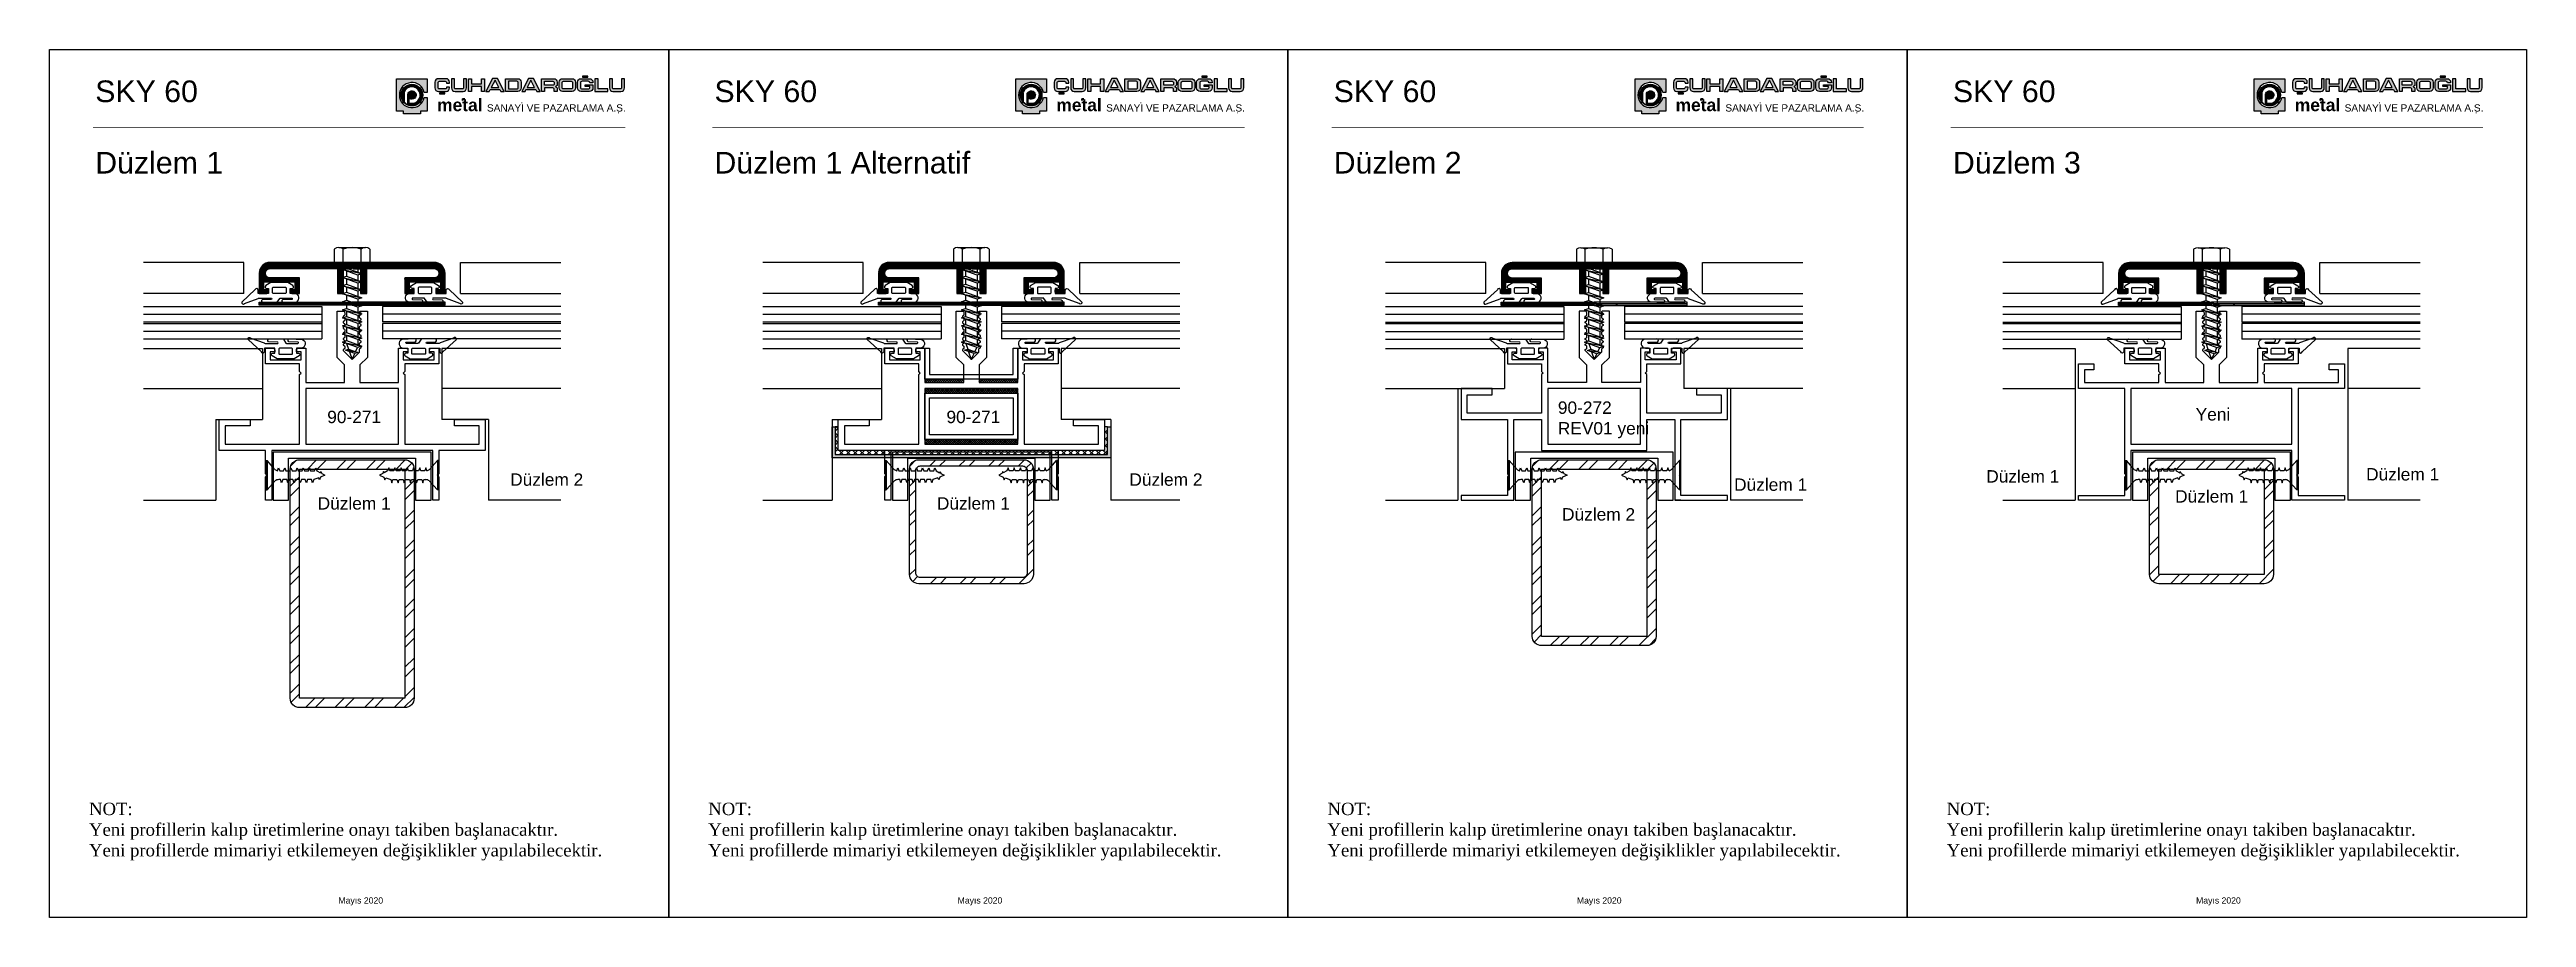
# Model space of a CAD drawing. Extents: x 105 to 905, y -273 to 7.
import ezdxf

# ---------------------------------------------------------------- set-up
doc = ezdxf.new("R2010")
doc.units = 0
doc.header["$MEASUREMENT"] = 0
doc.linetypes.add('HIDDEN', pattern=[0.375, 0.25, -0.125])
doc.layers.get('0').update_dxf_attribs({"linetype": 'CONTINUOUS'})
for name, color, linetype in [('11', 11, 'CONTINUOUS'), ('30', 11, 'CONTINUOUS'), ('AKS', 10, 'CONTINUOUS'), ('ALM LEVHA', 7, 'CONTINUOUS'), ('ANTET', 140, 'CONTINUOUS'), ('DIGER', 11, 'CONTINUOUS'), ('NOKTA', 221, 'CONTINUOUS'), ('PVC', 6, 'CONTINUOUS'), ('SİLİKON', 8, 'CONTINUOUS'), ('YENI', 11, 'CONTINUOUS'), ('ÇELIK', 103, 'CONTINUOUS')]:
    doc.layers.add(name, color=color, linetype=linetype)
doc.styles.get("Standard").update_dxf_attribs({"font": 'TXT.shx'})

msp = doc.modelspace()

# ---------------------------------------------------------------- texts
at = {"attachment_point": 1}
for s, insert, char_height in [('\\fArial|b0|i0|c162|p34;SKY 60', (119.81, -2.61), 7), ('\\fArial|b0|i0|c162|p34;SKY 60', (319.81, -2.61), 7), ('\\fArial|b0|i0|c162|p34;SKY 60', (519.81, -2.61), 7), ('\\fArial|b0|i0|c162|p34;SKY 60', (719.81, -2.61), 7), ('{\\fArial|b0|i0|c0|p34;SANAYI VE PAZARLAMA A.S.}', (246.33, -10.31), 2.3283), ('{\\fArial|b0|i0|c0|p34;.}', (257.11, -7.68), 2.3283), ('{\\fArial|b0|i0|c0|p34;.}', (288.35, -10.92), 2.3283), ('{\\fArial|b0|i0|c0|p34;SANAYI VE PAZARLAMA A.S.}', (446.33, -10.31), 2.3283), ('{\\fArial|b0|i0|c0|p34;.}', (457.11, -7.68), 2.3283), ('{\\fArial|b0|i0|c0|p34;.}', (488.35, -10.92), 2.3283), ('{\\fArial|b0|i0|c0|p34;SANAYI VE PAZARLAMA A.S.}', (646.33, -10.31), 2.3283), ('{\\fArial|b0|i0|c0|p34;.}', (657.11, -7.68), 2.3283), ('{\\fArial|b0|i0|c0|p34;.}', (688.35, -10.92), 2.3283), ('{\\fArial|b0|i0|c0|p34;SANAYI VE PAZARLAMA A.S.}', (846.33, -10.31), 2.3283), ('{\\fArial|b0|i0|c0|p34;.}', (857.11, -7.68), 2.3283), ('{\\fArial|b0|i0|c0|p34;.}', (888.35, -10.92), 2.3283), ('{\\fArial|b0|i0|c162|p34;Düzlem 1}', (119.81, -25.65), 7), ('{\\fArial|b0|i0|c162|p34;Düzlem 1 Alternatif}', (319.81, -25.65), 7), ('{\\fArial|b0|i0|c162|p34;Düzlem 2}', (519.81, -25.65), 7), ('{\\fArial|b0|i0|c162|p34;Düzlem 3}', (719.81, -25.65), 7), ('{\\fArial|b0|i0|c162|p34;90-271}', (194.74, -109.22), 4), ('{\\fArial|b0|i0|c162|p34;90-271}', (394.74, -109.22), 4), ('{\\fArial|b0|i0|c162|p34;90-272\\PREV01 yeni}', (592.21, -106.22), 4), ('{\\fArial|b0|i0|c162|p34;Yeni}', (798.21, -108.37), 4), ('{\\fArial|b0|i0|c162|p34;Düzlem 1}', (853.26, -127.73), 4), ('{\\fArial|b0|i0|c162|p34;Düzlem 2}', (253.83, -129.43), 4), ('{\\fArial|b0|i0|c162|p34;Düzlem 2}', (453.83, -129.43), 4), ('{\\fArial|b0|i0|c162|p34;Düzlem 1}', (649.13, -131.07), 4), ('{\\fArial|b0|i0|c162|p34;Düzlem 1}', (730.57, -128.4), 4), ('{\\fArial|b0|i0|c162|p34;Düzlem 1}', (791.57, -134.86), 4), ('{\\fArial|b0|i0|c162|p34;Düzlem 1}', (191.65, -137.12), 4), ('{\\fArial|b0|i0|c162|p34;Düzlem 1}', (391.65, -137.12), 4), ('{\\fArial|b0|i0|c162|p34;Düzlem 2}', (593.57, -140.66), 4)]:
    msp.add_mtext(s, dxfattribs=dict(at, insert=insert, char_height=char_height))
at = {"char_height": 4.0217, "width": 19.3201, "attachment_point": 1}
for insert in [(230.23, -8.5), (430.23, -8.5), (630.23, -8.5), (830.23, -8.5)]:
    msp.add_mtext('{\\fArial|b1|i0|c0|p34;metal}', dxfattribs=dict(at, insert=insert))
at = {"layer": 'NOKTA', "color": 221, "linetype": 'ByBlock', "char_height": 4, "attachment_point": 1}
for insert in [(117.8, -235.74), (317.8, -235.74), (517.8, -235.74), (717.8, -235.74)]:
    msp.add_mtext_dynamic_manual_height_columns('{\\fTimes New Roman|b0|i0|c162|p18;NOT:\\PYeni profillerin kalıp üretimlerine onayı takiben başlanacaktır.\\PYeni profillerde mimariyi etkilemeyen değişiklikler yapılabilecektir. }', width=167.7066, gutter_width=1, heights=[0], dxfattribs=dict(at, insert=insert))
at = {"layer": 'YENI', "char_height": 2, "attachment_point": 1}
for insert in [(198.35, -266.29), (398.35, -266.29), (598.35, -266.29), (798.35, -266.29)]:
    msp.add_mtext('{\\fArial|b0|i0|c162|p34;Mayıs 2020}', dxfattribs=dict(at, insert=insert))

# ---------------------------------------------------------------- blocks, each defined once
blk = doc.blocks.new('VD63-G1')
for p, q in [((0, 0), (1.67, 0)), ((0.83, 5), (0.35, 3.7)), ((0.35, 3.7), (2.13, -1.3)), ((2.6, 0), (0.83, 5)), ((0.83, 5), (2.13, -1.3)), ((1.29, 3.7), (2.95, 3.7)), ((3.43, 5), (2.95, 3.7)), ((2.95, 3.7), (4.73, -1.3)), ((3.43, 5), (4.73, -1.3)), ((5.2, 0), (3.43, 5)), ((3.89, 3.7), (5.55, 3.7)), ((6.03, 5), (5.55, 3.7)), ((5.55, 3.7), (7.33, -1.3)), ((7.8, 0), (6.03, 5)), ((6.03, 5), (7.33, -1.3)), ((6.49, 3.7), (8.15, 3.7)), ((8.63, 5), (8.15, 3.7)), ((8.15, 3.7), (9.93, -1.3)), ((10.4, 0), (8.63, 5)), ((8.63, 5), (9.93, -1.3)), ((9.09, 3.7), (10.75, 3.7)), ((2.13, -1.3), (2.6, 0)), ((2.6, 0), (4.27, 0)), ((4.73, -1.3), (5.2, 0)), ((5.2, 0), (6.87, 0)), ((7.33, -1.3), (7.8, 0)), ((7.8, 0), (9.47, 0)), ((9.93, -1.3), (10.4, 0))]:
    blk.add_line(p, q)
blk = doc.blocks.new('fr')
at = {"layer": 'NOKTA', "color": 221, "linetype": 'ByBlock'}
for p, q in [((1332.59, -80.13), (1364.97, -80.13)), ((1332.59, -90.13), (1332.59, -80.13)), ((1332.59, -90.13), (1364.97, -90.13)), ((1364.97, -107.83), (1326.61, -107.83)), ((1326.61, -107.83), (1326.61, -130.79)), ((1364.97, -120.79), (1326.61, -120.79)), ((1341.61, -130.79), (1326.61, -130.79)), ((1341.61, -130.79), (1341.61, -156.79)), ((1364.97, -156.79), (1341.61, -156.79))]:
    blk.add_line(p, q, dxfattribs=at)
blk = doc.blocks.new('fr-1')
at = {"layer": 'NOKTA', "color": 221, "linetype": 'ByBlock'}
for p, q in [((1332.59, -80.13), (1364.97, -80.13)), ((1332.59, -90.13), (1332.59, -80.13)), ((1332.59, -90.13), (1364.97, -90.13)), ((1364.97, -107.83), (1326.61, -107.83)), ((1326.61, -107.83), (1326.61, -130.79)), ((1364.97, -120.79), (1326.61, -120.79)), ((1342.61, -130.79), (1326.61, -130.79)), ((1342.61, -130.79), (1342.61, -156.79)), ((1364.97, -156.79), (1342.61, -156.79))]:
    blk.add_line(p, q, dxfattribs=at)
blk = doc.blocks.new('15x30x15 mm PVC Kutu')
at = {"layer": 'PVC', "color": 1, "elevation": -550.5}
for points in [[(374.24, -183.22), (344.24, -183.22), (344.24, -168.22), (374.24, -168.22)], [(345.74, -169.72), (372.74, -169.72), (372.74, -181.72), (345.74, -181.72)]]:
    blk.add_lwpolyline(points, close=True, dxfattribs=at)
blk = doc.blocks.new('10x30x15 mm PVC Kutu')
at = {"layer": 'PVC', "color": 1, "elevation": -550.5}
for points in [[(376.06, -385.51), (376.06, -394.01), (403.06, -394.01), (403.06, -385.51), (404.56, -385.51), (404.56, -395.51), (374.56, -395.51), (374.56, -385.51)], [(387.06, -394.01), (392.06, -394.01), (392.06, -395.51), (387.06, -395.51)]]:
    blk.add_lwpolyline(points, close=True, dxfattribs=at)
blk = doc.blocks.new('2037')
at = {"layer": 'DIGER', "color": 1, "flags": 128}
for points in [[(-1475.5, -493.54, 0.784236), (-1476.03, -490.78), (-1477.5, -490.78), (-1477.5, -489.18), (-1476.88, -489.18, 0.743304), (-1476.6, -488.26), (-1478.24, -487.28), (-1483.74, -487.28), (-1485.37, -488.26, 0.743304), (-1485.1, -489.18), (-1484.5, -489.18), (-1484.5, -490.78), (-1487.8, -490.78), (-1487.8, -489.68, 0.872825), (-1488.78, -489.55), (-1493.14, -493.57, 0.860931), (-1492.27, -494.04), (-1487.88, -492.43, -0.236229), (-1487.64, -492.31), (-1483.53, -492.31, -0.410996), (-1483.48, -492.69), (-1486.51, -492.83, 0.843965), (-1486.23, -493.78), (-1481.73, -493.64), (-1480.88, -492.42, -0.274542), (-1480.71, -492.31), (-1477.02, -492.31, -0.739112), (-1476.9, -492.68), (-1479.99, -492.85, 0.767769), (-1479.71, -493.78), (-1479.69, -493.78)], [(-1483.2, -490.48), (-1483.2, -489.08, -0.414214), (-1482.9, -488.78), (-1479.08, -488.78, -0.414214), (-1478.78, -489.08), (-1478.78, -490.48, -0.414214), (-1479.08, -490.78), (-1482.9, -490.78, -0.414214)]]:
    blk.add_lwpolyline(points, format="xyb", close=True, dxfattribs=at)

# ---------------------------------------------------------------- hatches: boundary and pattern name
for points in [[(226.07, -6.54), (227.06, -6.54), (227.06, -2.1), (217.13, -2.1), (217.13, -12.56), (219.35, -12.56), (219.35, -13.34), (224.84, -13.34), (224.84, -12.56), (227.06, -12.56), (227.06, -8.11), (226.07, -8.11, -10.235635)], [(426.07, -6.54), (427.06, -6.54), (427.06, -2.1), (417.13, -2.1), (417.13, -12.56), (419.35, -12.56), (419.35, -13.34), (424.84, -13.34), (424.84, -12.56), (427.06, -12.56), (427.06, -8.11), (426.07, -8.11, -10.235635)], [(626.07, -6.54), (627.06, -6.54), (627.06, -2.1), (617.13, -2.1), (617.13, -12.56), (619.35, -12.56), (619.35, -13.34), (624.84, -13.34), (624.84, -12.56), (627.06, -12.56), (627.06, -8.11), (626.07, -8.11, -10.235635)], [(826.07, -6.54), (827.06, -6.54), (827.06, -2.1), (817.13, -2.1), (817.13, -12.56), (819.35, -12.56), (819.35, -13.34), (824.84, -13.34), (824.84, -12.56), (827.06, -12.56), (827.06, -8.11), (826.07, -8.11, -10.235635)]]:
    msp.add_hatch(color=256).paths.add_polyline_path(points)
h = msp.add_hatch(color=256)
h.paths.add_polyline_path([(238.44, -8.58), (238.44, -9.07), (239.14, -8.58)], flags=16)
h.paths.add_polyline_path([(229.23, -7.5), (245.58, -7.5), (245.58, -13.59), (229.23, -13.59)], flags=9)
h = msp.add_hatch(color=256)
h.paths.add_polyline_path([(230.52, -3.31, -0.414214), (230.95, -2.87), (232.85, -2.87, -0.414214), (233.28, -3.31), (233.28, -3.43), (234.26, -3.43), (234.26, -3.18, 0.414214), (233.12, -2.04), (230.67, -2.04, 0.414214), (229.53, -3.18), (229.53, -5.01, 0.414214), (230.67, -6.15), (233.12, -6.15, 0.414214), (234.26, -5.01), (234.26, -4.76), (233.28, -4.76), (233.28, -4.88, -0.414214), (232.85, -5.32), (230.95, -5.32, -0.414214), (230.52, -4.88)])
h.paths.add_polyline_path([(231.03, -6.67), (231.03, -6.96), (232.76, -6.96), (232.76, -6.67)])
h.paths.add_polyline_path([(238.61, -6.15, 0.414214), (239.75, -5.01), (239.75, -2.04), (238.8, -2.04), (238.8, -4.97, -0.414214), (238.45, -5.32), (236.17, -5.32, -0.414214), (235.82, -4.97), (235.82, -2.04), (234.87, -2.04), (234.87, -5.01, 0.414214), (236.01, -6.15)])
h.paths.add_polyline_path([(241.34, -4.51), (244.54, -4.51), (244.54, -6.15), (245.52, -6.15), (245.52, -2.04), (244.54, -2.04), (244.54, -3.68), (241.34, -3.68), (241.34, -2.04), (240.36, -2.04), (240.36, -6.15), (241.34, -6.15)])
h.paths.add_polyline_path([(245.98, -6.15), (247.06, -6.15), (247.37, -5.56), (250.53, -5.56), (250.83, -6.15), (251.91, -6.15), (249.76, -2.01), (248.13, -2.01)])
h.paths.add_polyline_path([(247.74, -4.84), (248.95, -2.51), (250.15, -4.84)], flags=16)
h.paths.add_polyline_path([(252.37, -6.15), (256.25, -6.15, 0.414214), (257.39, -5.01), (257.39, -3.18, 0.414214), (256.25, -2.04), (252.37, -2.04)])
h.paths.add_polyline_path([(253.32, -2.87), (256.01, -2.87, -0.414214), (256.44, -3.31), (256.44, -4.88, -0.414214), (256.01, -5.32), (253.32, -5.32)], flags=16)
h.paths.add_polyline_path([(258.94, -5.56), (262.1, -5.56), (262.41, -6.15), (263.48, -6.15), (261.33, -2.01), (259.7, -2.01), (257.56, -6.15), (258.63, -6.15)])
h.paths.add_polyline_path([(259.31, -4.84), (260.52, -2.51), (261.73, -4.84)], flags=16)
h.paths.add_polyline_path([(264.95, -5.04), (267.64, -5.04, -0.414214), (268.07, -5.47), (268.07, -6.15), (269.02, -6.15), (269.02, -5.22, 0.203358), (268.89, -4.91, 0.098259), (268.51, -4.66), (268.51, -4.56, 0.058399), (268.83, -4.39, 0.246853), (269.02, -4.03), (269.02, -3.18, 0.414214), (267.88, -2.04), (264, -2.04), (264, -6.15), (264.95, -6.15)])
h.paths.add_polyline_path([(264.95, -4.17), (264.95, -2.87), (267.61, -2.87, -0.414214), (268.07, -3.34), (268.07, -3.74, -0.414214), (267.64, -4.17)], flags=16)
h.paths.add_polyline_path([(273.8, -6.15, 0.414214), (274.94, -5.01), (274.94, -3.18, 0.414214), (273.8, -2.04), (270.77, -2.04, 0.414214), (269.63, -3.18), (269.63, -5.01, 0.414214), (270.77, -6.15)])
h.paths.add_polyline_path([(271.01, -5.32, -0.414214), (270.58, -4.88), (270.58, -3.31, -0.414214), (271.01, -2.87), (273.56, -2.87, -0.414214), (273.99, -3.31), (273.99, -4.88, -0.414214), (273.56, -5.32)], flags=16)
h.paths.add_polyline_path([(276.69, -6.15), (279.43, -6.15, 0.414214), (280.57, -5.01), (280.57, -4.02), (278, -4.02), (278, -4.56), (279.59, -4.56), (279.59, -4.77, -0.414214), (279.04, -5.32), (277.08, -5.32, -0.414214), (276.53, -4.77), (276.53, -3.42, -0.414214), (277.08, -2.87), (279.04, -2.87, -0.407741), (279.59, -3.41), (280.57, -3.41), (280.57, -3.18, 0.414214), (279.43, -2.04), (276.69, -2.04, 0.414214), (275.55, -3.18), (275.55, -5.01, 0.414214)])
h.paths.add_polyline_path([(278.93, -1.52), (278.93, -1.23), (277.19, -1.23), (277.19, -1.52)])
h.paths.add_polyline_path([(285.42, -6.15), (285.42, -5.32), (282.24, -5.32), (282.24, -2.04), (281.18, -2.04), (281.18, -6.15)])
h.paths.add_polyline_path([(286.84, -4.97), (286.84, -2.04), (285.88, -2.04), (285.88, -5.01, 0.414214), (287.02, -6.15), (289.62, -6.15, 0.414214), (290.76, -5.01), (290.76, -2.04), (289.81, -2.04), (289.81, -4.97, -0.414214), (289.46, -5.32), (287.18, -5.32, -0.414214)])
h = msp.add_hatch(color=256)
h.paths.add_polyline_path([(438.44, -8.58), (438.44, -9.07), (439.14, -8.58)], flags=16)
h.paths.add_polyline_path([(429.23, -7.5), (445.58, -7.5), (445.58, -13.59), (429.23, -13.59)], flags=9)
h = msp.add_hatch(color=256)
h.paths.add_polyline_path([(430.52, -3.31, -0.414214), (430.95, -2.87), (432.85, -2.87, -0.414214), (433.28, -3.31), (433.28, -3.43), (434.26, -3.43), (434.26, -3.18, 0.414214), (433.12, -2.04), (430.67, -2.04, 0.414214), (429.53, -3.18), (429.53, -5.01, 0.414214), (430.67, -6.15), (433.12, -6.15, 0.414214), (434.26, -5.01), (434.26, -4.76), (433.28, -4.76), (433.28, -4.88, -0.414214), (432.85, -5.32), (430.95, -5.32, -0.414214), (430.52, -4.88)])
h.paths.add_polyline_path([(431.03, -6.67), (431.03, -6.96), (432.76, -6.96), (432.76, -6.67)])
h.paths.add_polyline_path([(438.61, -6.15, 0.414214), (439.75, -5.01), (439.75, -2.04), (438.8, -2.04), (438.8, -4.97, -0.414214), (438.45, -5.32), (436.17, -5.32, -0.414214), (435.82, -4.97), (435.82, -2.04), (434.87, -2.04), (434.87, -5.01, 0.414214), (436.01, -6.15)])
h.paths.add_polyline_path([(441.34, -4.51), (444.54, -4.51), (444.54, -6.15), (445.52, -6.15), (445.52, -2.04), (444.54, -2.04), (444.54, -3.68), (441.34, -3.68), (441.34, -2.04), (440.36, -2.04), (440.36, -6.15), (441.34, -6.15)])
h.paths.add_polyline_path([(445.98, -6.15), (447.06, -6.15), (447.37, -5.56), (450.53, -5.56), (450.83, -6.15), (451.91, -6.15), (449.76, -2.01), (448.13, -2.01)])
h.paths.add_polyline_path([(447.74, -4.84), (448.95, -2.51), (450.15, -4.84)], flags=16)
h.paths.add_polyline_path([(452.37, -6.15), (456.25, -6.15, 0.414214), (457.39, -5.01), (457.39, -3.18, 0.414214), (456.25, -2.04), (452.37, -2.04)])
h.paths.add_polyline_path([(453.32, -2.87), (456.01, -2.87, -0.414214), (456.44, -3.31), (456.44, -4.88, -0.414214), (456.01, -5.32), (453.32, -5.32)], flags=16)
h.paths.add_polyline_path([(458.94, -5.56), (462.1, -5.56), (462.41, -6.15), (463.48, -6.15), (461.33, -2.01), (459.7, -2.01), (457.56, -6.15), (458.63, -6.15)])
h.paths.add_polyline_path([(459.31, -4.84), (460.52, -2.51), (461.73, -4.84)], flags=16)
h.paths.add_polyline_path([(464.95, -5.04), (467.64, -5.04, -0.414214), (468.07, -5.47), (468.07, -6.15), (469.02, -6.15), (469.02, -5.22, 0.203358), (468.89, -4.91, 0.098259), (468.51, -4.66), (468.51, -4.56, 0.058399), (468.83, -4.39, 0.246853), (469.02, -4.03), (469.02, -3.18, 0.414214), (467.88, -2.04), (464, -2.04), (464, -6.15), (464.95, -6.15)])
h.paths.add_polyline_path([(464.95, -4.17), (464.95, -2.87), (467.61, -2.87, -0.414214), (468.07, -3.34), (468.07, -3.74, -0.414214), (467.64, -4.17)], flags=16)
h.paths.add_polyline_path([(473.8, -6.15, 0.414214), (474.94, -5.01), (474.94, -3.18, 0.414214), (473.8, -2.04), (470.77, -2.04, 0.414214), (469.63, -3.18), (469.63, -5.01, 0.414214), (470.77, -6.15)])
h.paths.add_polyline_path([(471.01, -5.32, -0.414214), (470.58, -4.88), (470.58, -3.31, -0.414214), (471.01, -2.87), (473.56, -2.87, -0.414214), (473.99, -3.31), (473.99, -4.88, -0.414214), (473.56, -5.32)], flags=16)
h.paths.add_polyline_path([(476.69, -6.15), (479.43, -6.15, 0.414214), (480.57, -5.01), (480.57, -4.02), (478, -4.02), (478, -4.56), (479.59, -4.56), (479.59, -4.77, -0.414214), (479.04, -5.32), (477.08, -5.32, -0.414214), (476.53, -4.77), (476.53, -3.42, -0.414214), (477.08, -2.87), (479.04, -2.87, -0.407741), (479.59, -3.41), (480.57, -3.41), (480.57, -3.18, 0.414214), (479.43, -2.04), (476.69, -2.04, 0.414214), (475.55, -3.18), (475.55, -5.01, 0.414214)])
h.paths.add_polyline_path([(478.93, -1.52), (478.93, -1.23), (477.19, -1.23), (477.19, -1.52)])
h.paths.add_polyline_path([(485.42, -6.15), (485.42, -5.32), (482.24, -5.32), (482.24, -2.04), (481.18, -2.04), (481.18, -6.15)])
h.paths.add_polyline_path([(486.84, -4.97), (486.84, -2.04), (485.88, -2.04), (485.88, -5.01, 0.414214), (487.02, -6.15), (489.62, -6.15, 0.414214), (490.76, -5.01), (490.76, -2.04), (489.81, -2.04), (489.81, -4.97, -0.414214), (489.46, -5.32), (487.18, -5.32, -0.414214)])
h = msp.add_hatch(color=256)
h.paths.add_polyline_path([(638.44, -8.58), (638.44, -9.07), (639.14, -8.58)], flags=16)
h.paths.add_polyline_path([(629.23, -7.5), (645.58, -7.5), (645.58, -13.59), (629.23, -13.59)], flags=9)
h = msp.add_hatch(color=256)
h.paths.add_polyline_path([(630.52, -3.31, -0.414214), (630.95, -2.87), (632.85, -2.87, -0.414214), (633.28, -3.31), (633.28, -3.43), (634.26, -3.43), (634.26, -3.18, 0.414214), (633.12, -2.04), (630.67, -2.04, 0.414214), (629.53, -3.18), (629.53, -5.01, 0.414214), (630.67, -6.15), (633.12, -6.15, 0.414214), (634.26, -5.01), (634.26, -4.76), (633.28, -4.76), (633.28, -4.88, -0.414214), (632.85, -5.32), (630.95, -5.32, -0.414214), (630.52, -4.88)])
h.paths.add_polyline_path([(631.03, -6.67), (631.03, -6.96), (632.76, -6.96), (632.76, -6.67)])
h.paths.add_polyline_path([(638.61, -6.15, 0.414214), (639.75, -5.01), (639.75, -2.04), (638.8, -2.04), (638.8, -4.97, -0.414214), (638.45, -5.32), (636.17, -5.32, -0.414214), (635.82, -4.97), (635.82, -2.04), (634.87, -2.04), (634.87, -5.01, 0.414214), (636.01, -6.15)])
h.paths.add_polyline_path([(641.34, -4.51), (644.54, -4.51), (644.54, -6.15), (645.52, -6.15), (645.52, -2.04), (644.54, -2.04), (644.54, -3.68), (641.34, -3.68), (641.34, -2.04), (640.36, -2.04), (640.36, -6.15), (641.34, -6.15)])
h.paths.add_polyline_path([(645.98, -6.15), (647.06, -6.15), (647.37, -5.56), (650.53, -5.56), (650.83, -6.15), (651.91, -6.15), (649.76, -2.01), (648.13, -2.01)])
h.paths.add_polyline_path([(647.74, -4.84), (648.95, -2.51), (650.15, -4.84)], flags=16)
h.paths.add_polyline_path([(652.37, -6.15), (656.25, -6.15, 0.414214), (657.39, -5.01), (657.39, -3.18, 0.414214), (656.25, -2.04), (652.37, -2.04)])
h.paths.add_polyline_path([(653.32, -2.87), (656.01, -2.87, -0.414214), (656.44, -3.31), (656.44, -4.88, -0.414214), (656.01, -5.32), (653.32, -5.32)], flags=16)
h.paths.add_polyline_path([(658.94, -5.56), (662.1, -5.56), (662.41, -6.15), (663.48, -6.15), (661.33, -2.01), (659.7, -2.01), (657.56, -6.15), (658.63, -6.15)])
h.paths.add_polyline_path([(659.31, -4.84), (660.52, -2.51), (661.73, -4.84)], flags=16)
h.paths.add_polyline_path([(664.95, -5.04), (667.64, -5.04, -0.414214), (668.07, -5.47), (668.07, -6.15), (669.02, -6.15), (669.02, -5.22, 0.203358), (668.89, -4.91, 0.098259), (668.51, -4.66), (668.51, -4.56, 0.058399), (668.83, -4.39, 0.246853), (669.02, -4.03), (669.02, -3.18, 0.414214), (667.88, -2.04), (664, -2.04), (664, -6.15), (664.95, -6.15)])
h.paths.add_polyline_path([(664.95, -4.17), (664.95, -2.87), (667.61, -2.87, -0.414214), (668.07, -3.34), (668.07, -3.74, -0.414214), (667.64, -4.17)], flags=16)
h.paths.add_polyline_path([(673.8, -6.15, 0.414214), (674.94, -5.01), (674.94, -3.18, 0.414214), (673.8, -2.04), (670.77, -2.04, 0.414214), (669.63, -3.18), (669.63, -5.01, 0.414214), (670.77, -6.15)])
h.paths.add_polyline_path([(671.01, -5.32, -0.414214), (670.58, -4.88), (670.58, -3.31, -0.414214), (671.01, -2.87), (673.56, -2.87, -0.414214), (673.99, -3.31), (673.99, -4.88, -0.414214), (673.56, -5.32)], flags=16)
h.paths.add_polyline_path([(676.69, -6.15), (679.43, -6.15, 0.414214), (680.57, -5.01), (680.57, -4.02), (678, -4.02), (678, -4.56), (679.59, -4.56), (679.59, -4.77, -0.414214), (679.04, -5.32), (677.08, -5.32, -0.414214), (676.53, -4.77), (676.53, -3.42, -0.414214), (677.08, -2.87), (679.04, -2.87, -0.407741), (679.59, -3.41), (680.57, -3.41), (680.57, -3.18, 0.414214), (679.43, -2.04), (676.69, -2.04, 0.414214), (675.55, -3.18), (675.55, -5.01, 0.414214)])
h.paths.add_polyline_path([(678.93, -1.52), (678.93, -1.23), (677.19, -1.23), (677.19, -1.52)])
h.paths.add_polyline_path([(685.42, -6.15), (685.42, -5.32), (682.24, -5.32), (682.24, -2.04), (681.18, -2.04), (681.18, -6.15)])
h.paths.add_polyline_path([(686.84, -4.97), (686.84, -2.04), (685.88, -2.04), (685.88, -5.01, 0.414214), (687.02, -6.15), (689.62, -6.15, 0.414214), (690.76, -5.01), (690.76, -2.04), (689.81, -2.04), (689.81, -4.97, -0.414214), (689.46, -5.32), (687.18, -5.32, -0.414214)])
h = msp.add_hatch(color=256)
h.paths.add_polyline_path([(838.44, -8.58), (838.44, -9.07), (839.14, -8.58)], flags=16)
h.paths.add_polyline_path([(829.23, -7.5), (845.58, -7.5), (845.58, -13.59), (829.23, -13.59)], flags=9)
h = msp.add_hatch(color=256)
h.paths.add_polyline_path([(830.52, -3.31, -0.414214), (830.95, -2.87), (832.85, -2.87, -0.414214), (833.28, -3.31), (833.28, -3.43), (834.26, -3.43), (834.26, -3.18, 0.414214), (833.12, -2.04), (830.67, -2.04, 0.414214), (829.53, -3.18), (829.53, -5.01, 0.414214), (830.67, -6.15), (833.12, -6.15, 0.414214), (834.26, -5.01), (834.26, -4.76), (833.28, -4.76), (833.28, -4.88, -0.414214), (832.85, -5.32), (830.95, -5.32, -0.414214), (830.52, -4.88)])
h.paths.add_polyline_path([(831.03, -6.67), (831.03, -6.96), (832.76, -6.96), (832.76, -6.67)])
h.paths.add_polyline_path([(838.61, -6.15, 0.414214), (839.75, -5.01), (839.75, -2.04), (838.8, -2.04), (838.8, -4.97, -0.414214), (838.45, -5.32), (836.17, -5.32, -0.414214), (835.82, -4.97), (835.82, -2.04), (834.87, -2.04), (834.87, -5.01, 0.414214), (836.01, -6.15)])
h.paths.add_polyline_path([(841.34, -4.51), (844.54, -4.51), (844.54, -6.15), (845.52, -6.15), (845.52, -2.04), (844.54, -2.04), (844.54, -3.68), (841.34, -3.68), (841.34, -2.04), (840.36, -2.04), (840.36, -6.15), (841.34, -6.15)])
h.paths.add_polyline_path([(845.98, -6.15), (847.06, -6.15), (847.37, -5.56), (850.53, -5.56), (850.83, -6.15), (851.91, -6.15), (849.76, -2.01), (848.13, -2.01)])
h.paths.add_polyline_path([(847.74, -4.84), (848.95, -2.51), (850.15, -4.84)], flags=16)
h.paths.add_polyline_path([(852.37, -6.15), (856.25, -6.15, 0.414214), (857.39, -5.01), (857.39, -3.18, 0.414214), (856.25, -2.04), (852.37, -2.04)])
h.paths.add_polyline_path([(853.32, -2.87), (856.01, -2.87, -0.414214), (856.44, -3.31), (856.44, -4.88, -0.414214), (856.01, -5.32), (853.32, -5.32)], flags=16)
h.paths.add_polyline_path([(858.94, -5.56), (862.1, -5.56), (862.41, -6.15), (863.48, -6.15), (861.33, -2.01), (859.7, -2.01), (857.56, -6.15), (858.63, -6.15)])
h.paths.add_polyline_path([(859.31, -4.84), (860.52, -2.51), (861.73, -4.84)], flags=16)
h.paths.add_polyline_path([(864.95, -5.04), (867.64, -5.04, -0.414214), (868.07, -5.47), (868.07, -6.15), (869.02, -6.15), (869.02, -5.22, 0.203358), (868.89, -4.91, 0.098259), (868.51, -4.66), (868.51, -4.56, 0.058399), (868.83, -4.39, 0.246853), (869.02, -4.03), (869.02, -3.18, 0.414214), (867.88, -2.04), (864, -2.04), (864, -6.15), (864.95, -6.15)])
h.paths.add_polyline_path([(864.95, -4.17), (864.95, -2.87), (867.61, -2.87, -0.414214), (868.07, -3.34), (868.07, -3.74, -0.414214), (867.64, -4.17)], flags=16)
h.paths.add_polyline_path([(873.8, -6.15, 0.414214), (874.94, -5.01), (874.94, -3.18, 0.414214), (873.8, -2.04), (870.77, -2.04, 0.414214), (869.63, -3.18), (869.63, -5.01, 0.414214), (870.77, -6.15)])
h.paths.add_polyline_path([(871.01, -5.32, -0.414214), (870.58, -4.88), (870.58, -3.31, -0.414214), (871.01, -2.87), (873.56, -2.87, -0.414214), (873.99, -3.31), (873.99, -4.88, -0.414214), (873.56, -5.32)], flags=16)
h.paths.add_polyline_path([(876.69, -6.15), (879.43, -6.15, 0.414214), (880.57, -5.01), (880.57, -4.02), (878, -4.02), (878, -4.56), (879.59, -4.56), (879.59, -4.77, -0.414214), (879.04, -5.32), (877.08, -5.32, -0.414214), (876.53, -4.77), (876.53, -3.42, -0.414214), (877.08, -2.87), (879.04, -2.87, -0.407741), (879.59, -3.41), (880.57, -3.41), (880.57, -3.18, 0.414214), (879.43, -2.04), (876.69, -2.04, 0.414214), (875.55, -3.18), (875.55, -5.01, 0.414214)])
h.paths.add_polyline_path([(878.93, -1.52), (878.93, -1.23), (877.19, -1.23), (877.19, -1.52)])
h.paths.add_polyline_path([(885.42, -6.15), (885.42, -5.32), (882.24, -5.32), (882.24, -2.04), (881.18, -2.04), (881.18, -6.15)])
h.paths.add_polyline_path([(886.84, -4.97), (886.84, -2.04), (885.88, -2.04), (885.88, -5.01, 0.414214), (887.02, -6.15), (889.62, -6.15, 0.414214), (890.76, -5.01), (890.76, -2.04), (889.81, -2.04), (889.81, -4.97, -0.414214), (889.46, -5.32), (887.18, -5.32, -0.414214)])
h = msp.add_hatch()
h.set_pattern_fill('ANSI31', color=256, style=0)
h.set_pattern_definition([(45, (-222.69475, -971.79724), (-0.088388348, 0.088388348), [])])
edge = h.paths.add_edge_path()
edge.add_line((202.78, -63.06), (203.08, -63.36))
edge.add_line((203.08, -63.36), (205.52, -63.36))
edge.add_line((205.52, -63.36), (205.52, -71.36))
edge.add_line((205.52, -71.36), (207.52, -71.36))
edge.add_line((207.52, -71.36), (207.52, -63.35))
edge.add_line((207.52, -63.35), (229.28, -63.35))
edge.add_arc((229.28, -64.85), 1.5, 0, 90, ccw=False)
edge.add_arc((229.28, -64.85), 1.5, -90, 0, ccw=False)
edge.add_line((229.28, -66.35), (219.78, -66.35))
edge.add_line((219.78, -66.35), (219.78, -71.35))
edge.add_line((219.78, -71.35), (222.28, -71.35))
edge.add_arc((222.28, -70.85), 0.5, 270, 360)
edge.add_line((222.78, -70.85), (222.78, -70.15))
edge.add_line((222.78, -70.15), (221.28, -70.15))
edge.add_line((221.28, -70.15), (221.28, -67.65))
edge.add_line((221.28, -67.65), (231.28, -67.65))
edge.add_line((231.28, -67.65), (231.28, -70.15))
edge.add_line((231.28, -70.15), (229.78, -70.15))
edge.add_line((229.78, -70.15), (229.78, -70.85))
edge.add_arc((230.28, -70.85), 0.5, 180, 270)
edge.add_line((230.28, -71.35), (232.78, -71.35))
edge.add_line((232.78, -71.35), (232.78, -64.85))
edge.add_arc((229.28, -64.85), 3.5, 360, 450)
edge.add_line((229.28, -61.35), (202.78, -61.35))
edge.add_line((202.78, -61.35), (176.28, -61.35))
edge.add_arc((176.28, -64.85), 3.5, 90, 180)
edge.add_line((172.78, -64.85), (172.78, -71.35))
edge.add_line((172.78, -71.35), (175.28, -71.35))
edge.add_arc((175.28, -70.85), 0.5, 270, 360)
edge.add_line((175.78, -70.85), (175.78, -70.15))
edge.add_line((175.78, -70.15), (174.28, -70.15))
edge.add_line((174.28, -70.15), (174.28, -67.65))
edge.add_line((174.28, -67.65), (184.28, -67.65))
edge.add_line((184.28, -67.65), (184.28, -70.15))
edge.add_line((184.28, -70.15), (182.78, -70.15))
edge.add_line((182.78, -70.15), (182.78, -70.85))
edge.add_arc((183.28, -70.85), 0.5, 180, 270)
edge.add_line((183.28, -71.35), (185.78, -71.35))
edge.add_line((185.78, -71.35), (185.78, -66.35))
edge.add_line((185.78, -66.35), (176.28, -66.35))
edge.add_arc((176.28, -64.85), 1.5, 180, 270, ccw=False)
edge.add_arc((176.28, -64.85), 1.5, 90, 180, ccw=False)
edge.add_line((176.28, -63.35), (198.04, -63.35))
edge.add_line((198.04, -63.35), (198.04, -71.36))
edge.add_line((198.04, -71.36), (200.04, -71.36))
edge.add_line((200.04, -71.36), (200.04, -63.36))
edge.add_line((200.04, -63.36), (202.48, -63.36))
edge.add_line((202.48, -63.36), (202.78, -63.06))
h = msp.add_hatch()
h.set_pattern_fill('ANSI31', color=256, style=0)
h.set_pattern_definition([(45, (-22.69475, -971.79724), (-0.088388348, 0.088388348), [])])
edge = h.paths.add_edge_path()
edge.add_line((402.78, -63.06), (403.08, -63.36))
edge.add_line((403.08, -63.36), (405.52, -63.36))
edge.add_line((405.52, -63.36), (405.52, -71.36))
edge.add_line((405.52, -71.36), (407.52, -71.36))
edge.add_line((407.52, -71.36), (407.52, -63.35))
edge.add_line((407.52, -63.35), (429.28, -63.35))
edge.add_arc((429.28, -64.85), 1.5, 0, 90, ccw=False)
edge.add_line((430.78, -64.85), (430.78, -64.85))
edge.add_arc((429.28, -64.85), 1.5, -90, 0, ccw=False)
edge.add_line((429.28, -66.35), (419.78, -66.35))
edge.add_line((419.78, -66.35), (419.78, -71.35))
edge.add_line((419.78, -71.35), (422.28, -71.35))
edge.add_arc((422.28, -70.85), 0.5, 270, 360)
edge.add_line((422.78, -70.85), (422.78, -70.15))
edge.add_line((422.78, -70.15), (421.28, -70.15))
edge.add_line((421.28, -70.15), (421.28, -67.65))
edge.add_line((421.28, -67.65), (431.28, -67.65))
edge.add_line((431.28, -67.65), (431.28, -70.15))
edge.add_line((431.28, -70.15), (429.78, -70.15))
edge.add_line((429.78, -70.15), (429.78, -70.85))
edge.add_arc((430.28, -70.85), 0.5, 180, 270)
edge.add_line((430.28, -71.35), (432.78, -71.35))
edge.add_line((432.78, -71.35), (432.78, -64.85))
edge.add_arc((429.28, -64.85), 3.5, 360, 450)
edge.add_line((429.28, -61.35), (402.78, -61.35))
edge.add_line((402.78, -61.35), (376.28, -61.35))
edge.add_arc((376.28, -64.85), 3.5, 90, 180)
edge.add_line((372.78, -64.85), (372.78, -71.35))
edge.add_line((372.78, -71.35), (375.28, -71.35))
edge.add_arc((375.28, -70.85), 0.5, 270, 360)
edge.add_line((375.78, -70.85), (375.78, -70.15))
edge.add_line((375.78, -70.15), (374.28, -70.15))
edge.add_line((374.28, -70.15), (374.28, -67.65))
edge.add_line((374.28, -67.65), (384.28, -67.65))
edge.add_line((384.28, -67.65), (384.28, -70.15))
edge.add_line((384.28, -70.15), (382.78, -70.15))
edge.add_line((382.78, -70.15), (382.78, -70.85))
edge.add_arc((383.28, -70.85), 0.5, 180, 270)
edge.add_line((383.28, -71.35), (385.78, -71.35))
edge.add_line((385.78, -71.35), (385.78, -66.35))
edge.add_line((385.78, -66.35), (376.28, -66.35))
edge.add_arc((376.28, -64.85), 1.5, 180, 270, ccw=False)
edge.add_arc((376.28, -64.85), 1.5, 90, 180, ccw=False)
edge.add_line((376.28, -63.35), (398.04, -63.35))
edge.add_line((398.04, -63.35), (398.04, -71.36))
edge.add_line((398.04, -71.36), (400.04, -71.36))
edge.add_line((400.04, -71.36), (400.04, -63.36))
edge.add_line((400.04, -63.36), (402.48, -63.36))
edge.add_line((402.48, -63.36), (402.78, -63.06))
h = msp.add_hatch()
h.set_pattern_fill('ANSI31', color=256, style=0)
h.set_pattern_definition([(45, (178.48896, -971.83722), (-0.088388348, 0.088388348), [])])
edge = h.paths.add_edge_path()
edge.add_line((603.96, -63.1), (604.26, -63.4))
edge.add_line((604.26, -63.4), (606.7, -63.4))
edge.add_line((606.7, -63.4), (606.7, -71.4))
edge.add_line((606.7, -71.4), (608.7, -71.4))
edge.add_line((608.7, -71.4), (608.7, -63.39))
edge.add_line((608.7, -63.39), (630.46, -63.39))
edge.add_arc((630.46, -64.89), 1.5, 0, 90, ccw=False)
edge.add_line((631.96, -64.89), (631.96, -64.89))
edge.add_arc((630.46, -64.89), 1.5, -90, 0, ccw=False)
edge.add_line((630.46, -66.39), (620.96, -66.39))
edge.add_line((620.96, -66.39), (620.96, -71.39))
edge.add_line((620.96, -71.39), (623.46, -71.39))
edge.add_arc((623.46, -70.89), 0.5, 270, 360)
edge.add_line((623.96, -70.89), (623.96, -70.19))
edge.add_line((623.96, -70.19), (622.46, -70.19))
edge.add_line((622.46, -70.19), (622.46, -67.69))
edge.add_line((622.46, -67.69), (632.46, -67.69))
edge.add_line((632.46, -67.69), (632.46, -70.19))
edge.add_line((632.46, -70.19), (630.96, -70.19))
edge.add_line((630.96, -70.19), (630.96, -70.89))
edge.add_arc((631.46, -70.89), 0.5, 180, 270)
edge.add_line((631.46, -71.39), (633.96, -71.39))
edge.add_line((633.96, -71.39), (633.96, -64.89))
edge.add_arc((630.46, -64.89), 3.5, 360, 450)
edge.add_line((630.46, -61.39), (603.96, -61.39))
edge.add_line((603.96, -61.39), (577.46, -61.39))
edge.add_arc((577.46, -64.89), 3.5, 90, 180)
edge.add_line((573.96, -64.89), (573.96, -71.39))
edge.add_line((573.96, -71.39), (576.46, -71.39))
edge.add_arc((576.46, -70.89), 0.5, 270, 360)
edge.add_line((576.96, -70.89), (576.96, -70.19))
edge.add_line((576.96, -70.19), (575.46, -70.19))
edge.add_line((575.46, -70.19), (575.46, -67.69))
edge.add_line((575.46, -67.69), (585.46, -67.69))
edge.add_line((585.46, -67.69), (585.46, -70.19))
edge.add_line((585.46, -70.19), (583.96, -70.19))
edge.add_line((583.96, -70.19), (583.96, -70.89))
edge.add_arc((584.46, -70.89), 0.5, 180, 270)
edge.add_line((584.46, -71.39), (586.96, -71.39))
edge.add_line((586.96, -71.39), (586.96, -66.39))
edge.add_line((586.96, -66.39), (577.46, -66.39))
edge.add_arc((577.46, -64.89), 1.5, 180, 270, ccw=False)
edge.add_arc((577.46, -64.89), 1.5, 90, 180, ccw=False)
edge.add_line((577.46, -63.39), (599.23, -63.39))
edge.add_line((599.23, -63.39), (599.23, -71.4))
edge.add_line((599.23, -71.4), (601.23, -71.4))
edge.add_line((601.23, -71.4), (601.23, -63.4))
edge.add_line((601.23, -63.4), (603.67, -63.4))
edge.add_line((603.67, -63.4), (603.96, -63.1))
h = msp.add_hatch()
h.set_pattern_fill('ANSI31', color=256, style=0)
h.set_pattern_definition([(45, (377.85587, -971.83722), (-0.088388348, 0.088388348), [])])
edge = h.paths.add_edge_path()
edge.add_line((803.33, -63.1), (803.63, -63.4))
edge.add_line((803.63, -63.4), (806.07, -63.4))
edge.add_line((806.07, -63.4), (806.07, -71.4))
edge.add_line((806.07, -71.4), (808.07, -71.4))
edge.add_line((808.07, -71.4), (808.07, -63.39))
edge.add_line((808.07, -63.39), (829.83, -63.39))
edge.add_arc((829.83, -64.89), 1.5, 0, 90, ccw=False)
edge.add_line((831.33, -64.89), (831.33, -64.89))
edge.add_arc((829.83, -64.89), 1.5, -90, 0, ccw=False)
edge.add_line((829.83, -66.39), (820.33, -66.39))
edge.add_line((820.33, -66.39), (820.33, -71.39))
edge.add_line((820.33, -71.39), (822.83, -71.39))
edge.add_arc((822.83, -70.89), 0.5, 270, 360)
edge.add_line((823.33, -70.89), (823.33, -70.19))
edge.add_line((823.33, -70.19), (821.83, -70.19))
edge.add_line((821.83, -70.19), (821.83, -67.69))
edge.add_line((821.83, -67.69), (831.83, -67.69))
edge.add_line((831.83, -67.69), (831.83, -70.19))
edge.add_line((831.83, -70.19), (830.33, -70.19))
edge.add_line((830.33, -70.19), (830.33, -70.89))
edge.add_arc((830.83, -70.89), 0.5, 180, 270)
edge.add_line((830.83, -71.39), (833.33, -71.39))
edge.add_line((833.33, -71.39), (833.33, -64.89))
edge.add_arc((829.83, -64.89), 3.5, 360, 450)
edge.add_line((829.83, -61.39), (803.33, -61.39))
edge.add_line((803.33, -61.39), (776.83, -61.39))
edge.add_arc((776.83, -64.89), 3.5, 90, 180)
edge.add_line((773.33, -64.89), (773.33, -71.39))
edge.add_line((773.33, -71.39), (775.83, -71.39))
edge.add_arc((775.83, -70.89), 0.5, 270, 360)
edge.add_line((776.33, -70.89), (776.33, -70.19))
edge.add_line((776.33, -70.19), (774.83, -70.19))
edge.add_line((774.83, -70.19), (774.83, -67.69))
edge.add_line((774.83, -67.69), (784.83, -67.69))
edge.add_line((784.83, -67.69), (784.83, -70.19))
edge.add_line((784.83, -70.19), (783.33, -70.19))
edge.add_line((783.33, -70.19), (783.33, -70.89))
edge.add_arc((783.83, -70.89), 0.5, 180, 270)
edge.add_line((783.83, -71.39), (786.33, -71.39))
edge.add_line((786.33, -71.39), (786.33, -66.39))
edge.add_line((786.33, -66.39), (776.83, -66.39))
edge.add_arc((776.83, -64.89), 1.5, 180, 270, ccw=False)
edge.add_arc((776.83, -64.89), 1.5, 90, 180, ccw=False)
edge.add_line((776.83, -63.39), (798.59, -63.39))
edge.add_line((798.59, -63.39), (798.59, -71.4))
edge.add_line((798.59, -71.4), (800.59, -71.4))
edge.add_line((800.59, -71.4), (800.59, -63.4))
edge.add_line((800.59, -63.4), (803.03, -63.4))
edge.add_line((803.03, -63.4), (803.33, -63.1))
h = msp.add_hatch()
h.set_pattern_fill('ANSI32', color=256, scale=18, style=0)
h.set_pattern_definition([(45, (-1524.9284, -562.148), (-4.77297, 4.77297), []), (45, (-1521.7464, -562.148), (-4.77297, 4.77297), [])])
h.paths.add_polyline_path([(222.8, -128.05, 0.414214), (219.8, -125.05), (185.8, -125.05, 0.414214), (182.8, -128.05), (182.8, -202.05, 0.414214), (185.8, -205.05), (219.8, -205.05, 0.414214), (222.8, -202.05)])
h.paths.add_polyline_path([(219.8, -202.05), (185.8, -202.05), (185.8, -128.05), (219.8, -128.05)], flags=16)
h = msp.add_hatch()
h.set_pattern_fill('ANSI32', color=256, scale=18, style=0)
h.set_pattern_definition([(45, (-1324.9284, -562.148), (-4.77297, 4.77297), []), (45, (-1321.7464, -562.148), (-4.77297, 4.77297), [])])
h.paths.add_polyline_path([(382.8, -128.05, -0.414214), (385.8, -125.05), (419.8, -125.05, -0.414214), (422.8, -128.05), (422.8, -162.05, -0.414214), (419.8, -165.05), (385.8, -165.05, -0.414214), (382.8, -162.05)])
h.paths.add_polyline_path([(386.3, -127.05), (419.3, -127.05, -0.414214), (420.8, -128.55), (420.8, -161.55, -0.414214), (419.3, -163.05), (386.3, -163.05, -0.414214), (384.8, -161.55), (384.8, -128.55, -0.414214)], flags=16)
h = msp.add_hatch()
h.set_pattern_fill('ANSI32', color=256, scale=18, style=0)
h.set_pattern_definition([(45, (-1123.7715, -562.148), (-4.77297, 4.77297), []), (45, (-1120.5895, -562.148), (-4.77297, 4.77297), [])])
h.paths.add_polyline_path([(583.95, -128.05, -0.414214), (586.95, -125.05), (620.95, -125.05, -0.414214), (623.95, -128.05), (623.95, -182.05, -0.414214), (620.95, -185.05), (586.95, -185.05, -0.414214), (583.95, -182.05)])
h.paths.add_polyline_path([(586.95, -128.05), (620.95, -128.05), (620.95, -182.05), (586.95, -182.05)], flags=16)
h = msp.add_hatch()
h.set_pattern_fill('ANSI32', color=256, scale=18, style=0)
h.set_pattern_definition([(45, (-924.4046, -562.148), (-4.77297, 4.77297), []), (45, (-921.2226, -562.148), (-4.77297, 4.77297), [])])
h.paths.add_polyline_path([(783.32, -128.05, -0.414214), (786.32, -125.05), (820.32, -125.05, -0.414214), (823.32, -128.05), (823.32, -162.05, -0.414214), (820.32, -165.05), (786.32, -165.05, -0.414214), (783.32, -162.05)])
h.paths.add_polyline_path([(786.32, -128.05), (820.32, -128.05), (820.32, -162.05), (786.32, -162.05)], flags=16)
at = {"layer": '30'}
h = msp.add_hatch(color=256, dxfattribs=at)
h.paths.add_polyline_path([(225.6, -7.33, 1), (218.59, -7.33, 1)])
h.paths.add_polyline_path([(221.05, -9.79), (221.05, -8.2, 3.463776), (220.86, -6.76, 0.108303), (220.79, -7.09), (220.79, -10.4, -0.117137), (219.54, -9.48), (219.54, -6.63, -0.093822), (219.6, -6.35, -2.460825)])
h = msp.add_hatch(color=256, dxfattribs=at)
h.paths.add_polyline_path([(425.6, -7.33, 1), (418.59, -7.33, 1)])
h.paths.add_polyline_path([(421.05, -9.79), (421.05, -8.2, 3.463776), (420.86, -6.76, 0.108303), (420.79, -7.09), (420.79, -10.4, -0.117137), (419.54, -9.48), (419.54, -6.63, -0.093822), (419.6, -6.35, -2.460825)])
h = msp.add_hatch(color=256, dxfattribs=at)
h.paths.add_polyline_path([(625.6, -7.33, 1), (618.59, -7.33, 1)])
h.paths.add_polyline_path([(621.05, -9.79), (621.05, -8.2, 3.463776), (620.86, -6.76, 0.108303), (620.79, -7.09), (620.79, -10.4, -0.117137), (619.54, -9.48), (619.54, -6.63, -0.093822), (619.6, -6.35, -2.460825)])
h = msp.add_hatch(color=256, dxfattribs=at)
h.paths.add_polyline_path([(825.6, -7.33, 1), (818.59, -7.33, 1)])
h.paths.add_polyline_path([(821.05, -9.79), (821.05, -8.2, 3.463776), (820.86, -6.76, 0.108303), (820.79, -7.09), (820.79, -10.4, -0.117137), (819.54, -9.48), (819.54, -6.63, -0.093822), (819.6, -6.35, -2.460825)])
at = {"layer": 'ALM LEVHA'}
h = msp.add_hatch(color=256, dxfattribs=at)
h.dxf.hatch_style = 1
h.paths.add_polyline_path([(447.8, -114.39), (447.8, -124.39), (357.8, -124.39), (357.8, -114.39), (358.8, -114.39), (358.8, -123.39), (446.8, -123.39), (446.8, -114.39)])
at = {"layer": 'NOKTA', "linetype": 'HIDDEN', "ltscale": 20}
h = msp.add_hatch(dxfattribs=at)
h.set_pattern_fill('ANSI37', color=3, scale=4)
h.paths.add_polyline_path([(400.3, -100.05), (400.3, -99.05), (387.8, -99.05), (387.8, -100.05)])
h.paths.add_polyline_path([(417.8, -100.05), (417.8, -99.05), (405.3, -99.05), (405.3, -100.05)])
h = msp.add_hatch(dxfattribs=at)
h.set_pattern_fill('ANSI37', color=3, scale=4)
h.paths.add_polyline_path([(417.8, -103.55), (417.8, -102.05), (402.8, -102.05), (387.8, -102.05), (387.8, -103.55)])
h.paths.add_polyline_path([(417.8, -120.05), (417.8, -118.55), (387.8, -118.55), (387.8, -120.05), (402.8, -120.05)])
at = {"layer": 'SİLİKON'}
h = msp.add_hatch(dxfattribs=at)
h.set_pattern_fill('ANSI37', color=256, scale=0.5)
h.set_pattern_definition([(45, (-2068.3678, -1930.0623), (-1.122532, 1.122532), []), (135, (-2068.3678, -1930.0623), (-1.122532, -1.122532), [])])
h.paths.add_polyline_path([(446.8, -114.39), (445.8, -114.39), (445.8, -122.05), (359.8, -122.05), (359.8, -114.39), (358.8, -114.39), (358.8, -123.39), (446.8, -123.39)])

# ---------------------------------------------------------------- linework, layer by layer
for p, q in [((239.14, -8.58), (238.44, -9.07)), ((238.44, -9.07), (238.44, -8.58)), ((239.14, -8.58), (238.44, -8.58)), ((439.14, -8.58), (438.44, -9.07)), ((438.44, -9.07), (438.44, -8.58)), ((439.14, -8.58), (438.44, -8.58)), ((639.14, -8.58), (638.44, -9.07)), ((638.44, -9.07), (638.44, -8.58)), ((639.14, -8.58), (638.44, -8.58)), ((839.14, -8.58), (838.44, -9.07)), ((838.44, -9.07), (838.44, -8.58)), ((839.14, -8.58), (838.44, -8.58)), ((803.32, -102.05), (788.32, -102.05)), ((631.95, -138.05), (629.95, -138.05))]:
    msp.add_line(p, q)
for points in [[(224.84, -12.56), (224.84, -13.34), (219.35, -13.34), (219.35, -12.56), (217.13, -12.56), (217.13, -2.1), (227.06, -2.1), (227.06, -6.54), (226.07, -6.54, 10.235635), (226.07, -8.11), (227.06, -8.11), (227.06, -12.56)], [(230.95, -5.32, -0.414214), (230.52, -4.88), (230.52, -3.31, -0.414214), (230.95, -2.87), (232.85, -2.87, -0.414214), (233.28, -3.31), (233.28, -3.43), (234.26, -3.43), (234.26, -3.18, 0.414214), (233.12, -2.04), (230.67, -2.04, 0.414214), (229.53, -3.18), (229.53, -5.01, 0.414214), (230.67, -6.15), (233.12, -6.15, 0.414214), (234.26, -5.01), (234.26, -4.76), (233.28, -4.76), (233.28, -4.88, -0.414214), (232.85, -5.32)], [(238.45, -5.32), (236.17, -5.32, -0.414214), (235.82, -4.97), (235.82, -2.04), (234.87, -2.04), (234.87, -5.01, 0.414214), (236.01, -6.15), (238.61, -6.15, 0.414214), (239.75, -5.01), (239.75, -2.04), (238.8, -2.04), (238.8, -4.97, -0.414214)], [(252.37, -6.15), (252.37, -2.04), (256.25, -2.04, -0.414214), (257.39, -3.18), (257.39, -5.01, -0.414214), (256.25, -6.15)], [(256.44, -3.31, 0.414214), (256.01, -2.87), (253.32, -2.87), (253.32, -5.32), (256.01, -5.32, 0.414214), (256.44, -4.88)], [(269.02, -5.22), (269.02, -6.15), (268.07, -6.15), (268.07, -5.47, 0.414214), (267.64, -5.04), (264.95, -5.04), (264.95, -6.15), (264, -6.15), (264, -2.04), (267.88, -2.04, -0.414214), (269.02, -3.18), (269.02, -4.03, -0.246853), (268.83, -4.39, -0.058399), (268.51, -4.56), (268.51, -4.66, -0.098259), (268.89, -4.91, -0.203358)], [(267.61, -2.87, -0.414214), (268.07, -3.34), (268.07, -3.74, -0.414214), (267.64, -4.17), (264.95, -4.17), (264.95, -2.87)], [(273.8, -6.15), (270.77, -6.15, -0.414214), (269.63, -5.01), (269.63, -3.18, -0.414214), (270.77, -2.04), (273.8, -2.04, -0.414214), (274.94, -3.18), (274.94, -5.01, -0.414214)], [(273.99, -3.31), (273.99, -4.88, -0.414214), (273.56, -5.32), (271.01, -5.32, -0.414214), (270.58, -4.88), (270.58, -3.31, -0.414214), (271.01, -2.87), (273.56, -2.87, -0.414214)], [(279.59, -4.77), (279.59, -4.56), (278, -4.56), (278, -4.02), (280.57, -4.02), (280.57, -5.01, -0.414214), (279.43, -6.15), (276.69, -6.15, -0.414214), (275.55, -5.01), (275.55, -3.18, -0.414214), (276.69, -2.04), (279.43, -2.04, -0.414214), (280.57, -3.18), (280.57, -3.41), (279.59, -3.41, 0.407741), (279.04, -2.87), (277.08, -2.87, 0.414214), (276.53, -3.42), (276.53, -4.77, 0.414214), (277.08, -5.32), (279.04, -5.32, 0.414214)], [(287.02, -6.15), (289.62, -6.15, 0.414214), (290.76, -5.01), (290.76, -2.04), (289.81, -2.04), (289.81, -4.97, -0.414214), (289.46, -5.32), (287.18, -5.32, -0.414214), (286.84, -4.97), (286.84, -2.04), (285.88, -2.04), (285.88, -5.01, 0.414214)], [(424.84, -12.56), (424.84, -13.34), (419.35, -13.34), (419.35, -12.56), (417.13, -12.56), (417.13, -2.1), (427.06, -2.1), (427.06, -6.54), (426.07, -6.54, 10.235635), (426.07, -8.11), (427.06, -8.11), (427.06, -12.56)], [(430.95, -5.32, -0.414214), (430.52, -4.88), (430.52, -3.31, -0.414214), (430.95, -2.87), (432.85, -2.87, -0.414214), (433.28, -3.31), (433.28, -3.43), (434.26, -3.43), (434.26, -3.18, 0.414214), (433.12, -2.04), (430.67, -2.04, 0.414214), (429.53, -3.18), (429.53, -5.01, 0.414214), (430.67, -6.15), (433.12, -6.15, 0.414214), (434.26, -5.01), (434.26, -4.76), (433.28, -4.76), (433.28, -4.88, -0.414214), (432.85, -5.32)], [(438.45, -5.32), (436.17, -5.32, -0.414214), (435.82, -4.97), (435.82, -2.04), (434.87, -2.04), (434.87, -5.01, 0.414214), (436.01, -6.15), (438.61, -6.15, 0.414214), (439.75, -5.01), (439.75, -2.04), (438.8, -2.04), (438.8, -4.97, -0.414214)], [(452.37, -6.15), (452.37, -2.04), (456.25, -2.04, -0.414214), (457.39, -3.18), (457.39, -5.01, -0.414214), (456.25, -6.15)], [(456.44, -3.31, 0.414214), (456.01, -2.87), (453.32, -2.87), (453.32, -5.32), (456.01, -5.32, 0.414214), (456.44, -4.88)], [(469.02, -5.22), (469.02, -6.15), (468.07, -6.15), (468.07, -5.47, 0.414214), (467.64, -5.04), (464.95, -5.04), (464.95, -6.15), (464, -6.15), (464, -2.04), (467.88, -2.04, -0.414214), (469.02, -3.18), (469.02, -4.03, -0.246853), (468.83, -4.39, -0.058399), (468.51, -4.56), (468.51, -4.66, -0.098259), (468.89, -4.91, -0.203358)], [(467.61, -2.87, -0.414214), (468.07, -3.34), (468.07, -3.74, -0.414214), (467.64, -4.17), (464.95, -4.17), (464.95, -2.87)], [(473.8, -6.15), (470.77, -6.15, -0.414214), (469.63, -5.01), (469.63, -3.18, -0.414214), (470.77, -2.04), (473.8, -2.04, -0.414214), (474.94, -3.18), (474.94, -5.01, -0.414214)], [(473.99, -3.31), (473.99, -4.88, -0.414214), (473.56, -5.32), (471.01, -5.32, -0.414214), (470.58, -4.88), (470.58, -3.31, -0.414214), (471.01, -2.87), (473.56, -2.87, -0.414214)], [(479.59, -4.77), (479.59, -4.56), (478, -4.56), (478, -4.02), (480.57, -4.02), (480.57, -5.01, -0.414214), (479.43, -6.15), (476.69, -6.15, -0.414214), (475.55, -5.01), (475.55, -3.18, -0.414214), (476.69, -2.04), (479.43, -2.04, -0.414214), (480.57, -3.18), (480.57, -3.41), (479.59, -3.41, 0.407741), (479.04, -2.87), (477.08, -2.87, 0.414214), (476.53, -3.42), (476.53, -4.77, 0.414214), (477.08, -5.32), (479.04, -5.32, 0.414214)], [(487.02, -6.15), (489.62, -6.15, 0.414214), (490.76, -5.01), (490.76, -2.04), (489.81, -2.04), (489.81, -4.97, -0.414214), (489.46, -5.32), (487.18, -5.32, -0.414214), (486.84, -4.97), (486.84, -2.04), (485.88, -2.04), (485.88, -5.01, 0.414214)], [(624.84, -12.56), (624.84, -13.34), (619.35, -13.34), (619.35, -12.56), (617.13, -12.56), (617.13, -2.1), (627.06, -2.1), (627.06, -6.54), (626.07, -6.54, 10.235635), (626.07, -8.11), (627.06, -8.11), (627.06, -12.56)], [(630.95, -5.32, -0.414214), (630.52, -4.88), (630.52, -3.31, -0.414214), (630.95, -2.87), (632.85, -2.87, -0.414214), (633.28, -3.31), (633.28, -3.43), (634.26, -3.43), (634.26, -3.18, 0.414214), (633.12, -2.04), (630.67, -2.04, 0.414214), (629.53, -3.18), (629.53, -5.01, 0.414214), (630.67, -6.15), (633.12, -6.15, 0.414214), (634.26, -5.01), (634.26, -4.76), (633.28, -4.76), (633.28, -4.88, -0.414214), (632.85, -5.32)], [(638.45, -5.32), (636.17, -5.32, -0.414214), (635.82, -4.97), (635.82, -2.04), (634.87, -2.04), (634.87, -5.01, 0.414214), (636.01, -6.15), (638.61, -6.15, 0.414214), (639.75, -5.01), (639.75, -2.04), (638.8, -2.04), (638.8, -4.97, -0.414214)], [(652.37, -6.15), (652.37, -2.04), (656.25, -2.04, -0.414214), (657.39, -3.18), (657.39, -5.01, -0.414214), (656.25, -6.15)], [(656.44, -3.31, 0.414214), (656.01, -2.87), (653.32, -2.87), (653.32, -5.32), (656.01, -5.32, 0.414214), (656.44, -4.88)], [(669.02, -5.22), (669.02, -6.15), (668.07, -6.15), (668.07, -5.47, 0.414214), (667.64, -5.04), (664.95, -5.04), (664.95, -6.15), (664, -6.15), (664, -2.04), (667.88, -2.04, -0.414214), (669.02, -3.18), (669.02, -4.03, -0.246853), (668.83, -4.39, -0.058399), (668.51, -4.56), (668.51, -4.66, -0.098259), (668.89, -4.91, -0.203358)], [(667.61, -2.87, -0.414214), (668.07, -3.34), (668.07, -3.74, -0.414214), (667.64, -4.17), (664.95, -4.17), (664.95, -2.87)], [(673.8, -6.15), (670.77, -6.15, -0.414214), (669.63, -5.01), (669.63, -3.18, -0.414214), (670.77, -2.04), (673.8, -2.04, -0.414214), (674.94, -3.18), (674.94, -5.01, -0.414214)], [(673.99, -3.31), (673.99, -4.88, -0.414214), (673.56, -5.32), (671.01, -5.32, -0.414214), (670.58, -4.88), (670.58, -3.31, -0.414214), (671.01, -2.87), (673.56, -2.87, -0.414214)], [(679.59, -4.77), (679.59, -4.56), (678, -4.56), (678, -4.02), (680.57, -4.02), (680.57, -5.01, -0.414214), (679.43, -6.15), (676.69, -6.15, -0.414214), (675.55, -5.01), (675.55, -3.18, -0.414214), (676.69, -2.04), (679.43, -2.04, -0.414214), (680.57, -3.18), (680.57, -3.41), (679.59, -3.41, 0.407741), (679.04, -2.87), (677.08, -2.87, 0.414214), (676.53, -3.42), (676.53, -4.77, 0.414214), (677.08, -5.32), (679.04, -5.32, 0.414214)], [(687.02, -6.15), (689.62, -6.15, 0.414214), (690.76, -5.01), (690.76, -2.04), (689.81, -2.04), (689.81, -4.97, -0.414214), (689.46, -5.32), (687.18, -5.32, -0.414214), (686.84, -4.97), (686.84, -2.04), (685.88, -2.04), (685.88, -5.01, 0.414214)], [(824.84, -12.56), (824.84, -13.34), (819.35, -13.34), (819.35, -12.56), (817.13, -12.56), (817.13, -2.1), (827.06, -2.1), (827.06, -6.54), (826.07, -6.54, 10.235635), (826.07, -8.11), (827.06, -8.11), (827.06, -12.56)], [(830.95, -5.32, -0.414214), (830.52, -4.88), (830.52, -3.31, -0.414214), (830.95, -2.87), (832.85, -2.87, -0.414214), (833.28, -3.31), (833.28, -3.43), (834.26, -3.43), (834.26, -3.18, 0.414214), (833.12, -2.04), (830.67, -2.04, 0.414214), (829.53, -3.18), (829.53, -5.01, 0.414214), (830.67, -6.15), (833.12, -6.15, 0.414214), (834.26, -5.01), (834.26, -4.76), (833.28, -4.76), (833.28, -4.88, -0.414214), (832.85, -5.32)], [(838.45, -5.32), (836.17, -5.32, -0.414214), (835.82, -4.97), (835.82, -2.04), (834.87, -2.04), (834.87, -5.01, 0.414214), (836.01, -6.15), (838.61, -6.15, 0.414214), (839.75, -5.01), (839.75, -2.04), (838.8, -2.04), (838.8, -4.97, -0.414214)], [(852.37, -6.15), (852.37, -2.04), (856.25, -2.04, -0.414214), (857.39, -3.18), (857.39, -5.01, -0.414214), (856.25, -6.15)], [(856.44, -3.31, 0.414214), (856.01, -2.87), (853.32, -2.87), (853.32, -5.32), (856.01, -5.32, 0.414214), (856.44, -4.88)], [(869.02, -5.22), (869.02, -6.15), (868.07, -6.15), (868.07, -5.47, 0.414214), (867.64, -5.04), (864.95, -5.04), (864.95, -6.15), (864, -6.15), (864, -2.04), (867.88, -2.04, -0.414214), (869.02, -3.18), (869.02, -4.03, -0.246853), (868.83, -4.39, -0.058399), (868.51, -4.56), (868.51, -4.66, -0.098259), (868.89, -4.91, -0.203358)], [(867.61, -2.87, -0.414214), (868.07, -3.34), (868.07, -3.74, -0.414214), (867.64, -4.17), (864.95, -4.17), (864.95, -2.87)], [(873.8, -6.15), (870.77, -6.15, -0.414214), (869.63, -5.01), (869.63, -3.18, -0.414214), (870.77, -2.04), (873.8, -2.04, -0.414214), (874.94, -3.18), (874.94, -5.01, -0.414214)], [(873.99, -3.31), (873.99, -4.88, -0.414214), (873.56, -5.32), (871.01, -5.32, -0.414214), (870.58, -4.88), (870.58, -3.31, -0.414214), (871.01, -2.87), (873.56, -2.87, -0.414214)], [(879.59, -4.77), (879.59, -4.56), (878, -4.56), (878, -4.02), (880.57, -4.02), (880.57, -5.01, -0.414214), (879.43, -6.15), (876.69, -6.15, -0.414214), (875.55, -5.01), (875.55, -3.18, -0.414214), (876.69, -2.04), (879.43, -2.04, -0.414214), (880.57, -3.18), (880.57, -3.41), (879.59, -3.41, 0.407741), (879.04, -2.87), (877.08, -2.87, 0.414214), (876.53, -3.42), (876.53, -4.77, 0.414214), (877.08, -5.32), (879.04, -5.32, 0.414214)], [(887.02, -6.15), (889.62, -6.15, 0.414214), (890.76, -5.01), (890.76, -2.04), (889.81, -2.04), (889.81, -4.97, -0.414214), (889.46, -5.32), (887.18, -5.32, -0.414214), (886.84, -4.97), (886.84, -2.04), (885.88, -2.04), (885.88, -5.01, 0.414214)], [(245.8, -122.05), (230.8, -122.05), (230.8, -129.55), (230.3, -130.05), (230.8, -130.55), (230.8, -138.05), (228.8, -138.05), (228.8, -122.05), (202.8, -122.05), (176.8, -122.05), (176.8, -138.05), (174.8, -138.05), (174.8, -130.55), (175.3, -130.05), (174.8, -129.55), (174.8, -122.05), (159.8, -122.05), (159.8, -112.05), (169.8, -112.05), (169.8, -114.05), (161.8, -114.05), (161.8, -120.05), (174.8, -120.05), (185.8, -120.05), (185.8, -97.55), (186.3, -97.05), (185.8, -96.55), (185.8, -94.05), (174.8, -94.05), (174.8, -89.05), (177.3, -89.05, -0.414214), (177.8, -89.55), (177.8, -90.25), (176.3, -90.25), (176.3, -92.75), (186.3, -92.75), (186.3, -90.25), (184.8, -90.25), (184.8, -89.55, -0.414214), (185.3, -89.05), (187.8, -89.05), (187.8, -100.05), (200.3, -100.05), (200.3, -94.45), (197.9, -92.05), (197.9, -77.05), (199.8, -77.05, -0.414214), (200.4, -77.65), (200.4, -78.25, -0.267949), (200.27, -78.47), (199.9, -78.68), (199.9, -79.03), (200.27, -79.24, -0.267949), (200.4, -79.46), (200.4, -80.04, -0.267949), (200.27, -80.25), (199.9, -80.47), (199.9, -80.83), (200.27, -81.05, -0.267949), (200.4, -81.26), (200.4, -81.85, -0.267949), (200.27, -82.07), (199.9, -82.28), (199.9, -82.63), (200.27, -82.84, -0.267949), (200.4, -83.06), (200.4, -83.65, -0.267949), (200.27, -83.87), (199.9, -84.08), (199.9, -84.43), (200.27, -84.64, -0.267949), (200.4, -84.86), (200.4, -85.45, -0.267949), (200.27, -85.67), (199.9, -85.88), (199.9, -86.23), (200.27, -86.44, -0.267949), (200.4, -86.66), (200.4, -87.25, -0.267949), (200.27, -87.47), (199.9, -87.68), (199.9, -88.03), (200.27, -88.24, -0.267949), (200.4, -88.46), (200.4, -89.05, -0.267949), (200.27, -89.27), (199.9, -89.48), (199.9, -89.81), (202.8, -92.71), (205.2, -90.31), (205.2, -89.36, -0.267949), (205.32, -89.14), (205.7, -88.92), (205.7, -88.58), (205.32, -88.36, -0.267949), (205.2, -88.14), (205.2, -87.56, -0.267949), (205.32, -87.34), (205.7, -87.12), (205.7, -86.78), (205.32, -86.56, -0.267949), (205.2, -86.34), (205.2, -85.76, -0.267949), (205.32, -85.54), (205.7, -85.32), (205.7, -84.98), (205.32, -84.76, -0.267949), (205.2, -84.54), (205.2, -83.96, -0.267949), (205.32, -83.74), (205.7, -83.52), (205.7, -83.18), (205.32, -82.96, -0.267949), (205.2, -82.74), (205.2, -82.16, -0.267949), (205.32, -81.94), (205.7, -81.72), (205.7, -81.38), (205.32, -81.16, -0.267949), (205.2, -80.94), (205.2, -80.36, -0.267949), (205.32, -80.14), (205.7, -79.92), (205.7, -79.57), (205.32, -79.35, -0.267949), (205.2, -79.13), (205.2, -78.56, -0.267949), (205.32, -78.34), (205.7, -78.12), (205.7, -77.78), (205.32, -77.56, -0.463702), (205.25, -77.18, -0.230791), (205.56, -77.05), (207.7, -77.05), (207.7, -92.05), (205.3, -94.45), (205.3, -100.05), (217.8, -100.05), (217.8, -89.05), (220.3, -89.05, -0.414214), (220.8, -89.55), (220.8, -90.25), (219.3, -90.25), (219.3, -92.75), (229.3, -92.75), (229.3, -90.25), (227.8, -90.25), (227.8, -89.55, -0.414214), (228.3, -89.05), (230.8, -89.05), (230.8, -94.05), (219.8, -94.05), (219.8, -96.55), (219.3, -97.05), (219.8, -97.55), (219.8, -120.05), (230.8, -120.05), (243.8, -120.05), (243.8, -114.05), (235.8, -114.05), (235.8, -112.05), (245.8, -112.05)], [(445.8, -122.05), (430.8, -122.05), (430.8, -129.55), (430.3, -130.05), (430.8, -130.55), (430.8, -138.05), (428.8, -138.05), (428.8, -122.05), (402.8, -122.05), (376.8, -122.05), (376.8, -138.05), (374.8, -138.05), (374.8, -130.55), (375.3, -130.05), (374.8, -129.55), (374.8, -122.05), (359.8, -122.05), (359.8, -112.05), (369.8, -112.05), (369.8, -114.05), (361.8, -114.05), (361.8, -120.05), (374.8, -120.05), (385.8, -120.05), (385.8, -97.55), (386.3, -97.05), (385.8, -96.55), (385.8, -94.05), (374.8, -94.05), (374.8, -89.05), (377.3, -89.05, -0.414214), (377.8, -89.55), (377.8, -90.25), (376.3, -90.25), (376.3, -92.75), (386.3, -92.75), (386.3, -90.25), (384.8, -90.25), (384.8, -89.55, -0.414214), (385.3, -89.05), (387.8, -89.05), (387.8, -100.05), (400.3, -100.05), (400.3, -94.45), (397.9, -92.05), (397.9, -77.05), (399.8, -77.05, -0.414214), (400.4, -77.65), (400.4, -78.25, -0.267949), (400.27, -78.47), (399.9, -78.68), (399.9, -79.03), (400.27, -79.24, -0.267949), (400.4, -79.46), (400.4, -80.04, -0.267949), (400.27, -80.25), (399.9, -80.47), (399.9, -80.83), (400.27, -81.05, -0.267949), (400.4, -81.26), (400.4, -81.85, -0.267949), (400.27, -82.07), (399.9, -82.28), (399.9, -82.63), (400.27, -82.84, -0.267949), (400.4, -83.06), (400.4, -83.65, -0.267949), (400.27, -83.87), (399.9, -84.08), (399.9, -84.43), (400.27, -84.64, -0.267949), (400.4, -84.86), (400.4, -85.45, -0.267949), (400.27, -85.67), (399.9, -85.88), (399.9, -86.23), (400.27, -86.44, -0.267949), (400.4, -86.66), (400.4, -87.25, -0.267949), (400.27, -87.47), (399.9, -87.68), (399.9, -88.03), (400.27, -88.24, -0.267949), (400.4, -88.46), (400.4, -89.05, -0.267949), (400.27, -89.27), (399.9, -89.48), (399.9, -89.81), (402.8, -92.71), (405.2, -90.31), (405.2, -89.36, -0.267949), (405.32, -89.14), (405.7, -88.92), (405.7, -88.58), (405.32, -88.36, -0.267949), (405.2, -88.14), (405.2, -87.56, -0.267949), (405.32, -87.34), (405.7, -87.12), (405.7, -86.78), (405.32, -86.56, -0.267949), (405.2, -86.34), (405.2, -85.76, -0.267949), (405.32, -85.54), (405.7, -85.32), (405.7, -84.98), (405.32, -84.76, -0.267949), (405.2, -84.54), (405.2, -83.96, -0.267949), (405.32, -83.74), (405.7, -83.52), (405.7, -83.18), (405.32, -82.96, -0.267949), (405.2, -82.74), (405.2, -82.16, -0.267949), (405.32, -81.94), (405.7, -81.72), (405.7, -81.38), (405.32, -81.16, -0.267949), (405.2, -80.94), (405.2, -80.36, -0.267949), (405.32, -80.14), (405.7, -79.92), (405.7, -79.57), (405.32, -79.35, -0.267949), (405.2, -79.13), (405.2, -78.56, -0.267949), (405.32, -78.34), (405.7, -78.12), (405.7, -77.78), (405.32, -77.56, -0.463702), (405.25, -77.18, -0.230791), (405.56, -77.05), (407.7, -77.05), (407.7, -92.05), (405.3, -94.45), (405.3, -100.05), (417.8, -100.05), (417.8, -89.05), (420.3, -89.05, -0.414214), (420.8, -89.55), (420.8, -90.25), (419.3, -90.25), (419.3, -92.75), (429.3, -92.75), (429.3, -90.25), (427.8, -90.25), (427.8, -89.55, -0.414214), (428.3, -89.05), (430.8, -89.05), (430.8, -94.05), (419.8, -94.05), (419.8, -96.55), (419.3, -97.05), (419.8, -97.55), (419.8, -120.05), (430.8, -120.05), (443.8, -120.05), (443.8, -114.05), (435.8, -114.05), (435.8, -112.05), (445.8, -112.05)], [(629.95, -112.05), (629.95, -138.05), (646.95, -138.05), (646.95, -136.55), (631.95, -136.55), (631.95, -130.55), (631.45, -130.05), (631.95, -129.55), (631.95, -112.05), (646.95, -112.05), (646.95, -102.05), (636.95, -102.05), (636.95, -104.05), (644.95, -104.05), (644.95, -110.05), (631.95, -110.05), (620.95, -110.05), (620.95, -97.55), (620.45, -97.05), (620.95, -96.55), (620.95, -94.05), (631.95, -94.05), (631.95, -89.05), (629.45, -89.05, 0.414214), (628.95, -89.55), (628.95, -90.25), (630.45, -90.25), (630.45, -92.75), (620.45, -92.75), (620.45, -90.25), (621.95, -90.25), (621.95, -89.55, 0.414214), (621.45, -89.05), (618.95, -89.05), (618.95, -100.05), (606.45, -100.05), (606.45, -94.45), (608.85, -92.05), (608.85, -77.05), (606.72, -77.05, 0.230791), (606.41, -77.18, 0.463702), (606.47, -77.56), (606.85, -77.78), (606.85, -78.12), (606.48, -78.34, 0.267949), (606.35, -78.56), (606.35, -79.13, 0.267949), (606.48, -79.35), (606.85, -79.57), (606.85, -79.92), (606.48, -80.14, 0.267949), (606.35, -80.36), (606.35, -80.94, 0.267949), (606.48, -81.16), (606.85, -81.38), (606.85, -81.72), (606.48, -81.94, 0.267949), (606.35, -82.16), (606.35, -82.74, 0.267949), (606.48, -82.96), (606.85, -83.18), (606.85, -83.52), (606.48, -83.74, 0.267949), (606.35, -83.96), (606.35, -84.54, 0.267949), (606.48, -84.76), (606.85, -84.98), (606.85, -85.32), (606.48, -85.54, 0.267949), (606.35, -85.76), (606.35, -86.34, 0.267949), (606.48, -86.56), (606.85, -86.78), (606.85, -87.12), (606.48, -87.34, 0.267949), (606.35, -87.56), (606.35, -88.14, 0.267949), (606.48, -88.36), (606.85, -88.58), (606.85, -88.92), (606.48, -89.14, 0.267949), (606.35, -89.36), (606.35, -90.31), (603.95, -92.71), (601.05, -89.81), (601.05, -89.48), (601.43, -89.27, 0.267949), (601.55, -89.05), (601.55, -88.46, 0.267949), (601.43, -88.24), (601.05, -88.03), (601.05, -87.68), (601.43, -87.47, 0.267949), (601.55, -87.25), (601.55, -86.66, 0.267949), (601.43, -86.44), (601.05, -86.23), (601.05, -85.88), (601.43, -85.67, 0.267949), (601.55, -85.45), (601.55, -84.86, 0.267949), (601.43, -84.64), (601.05, -84.43), (601.05, -84.08), (601.43, -83.87, 0.267949), (601.55, -83.65), (601.55, -83.06, 0.267949), (601.43, -82.84), (601.05, -82.63), (601.05, -82.28), (601.43, -82.07, 0.267949), (601.55, -81.85), (601.55, -81.26, 0.267949), (601.43, -81.05), (601.05, -80.83), (601.05, -80.47), (601.43, -80.25, 0.267949), (601.55, -80.04), (601.55, -79.46, 0.267949), (601.43, -79.24), (601.05, -79.03), (601.05, -78.68), (601.43, -78.47, 0.267949), (601.55, -78.25), (601.55, -77.65, 0.414214), (600.95, -77.05), (599.05, -77.05), (599.05, -92.05), (601.45, -94.45), (601.45, -100.05), (588.95, -100.05), (588.95, -89.05), (586.45, -89.05, 0.414214), (585.95, -89.55), (585.95, -90.25), (587.45, -90.25), (587.45, -92.75), (577.45, -92.75), (577.45, -90.25), (578.95, -90.25), (578.95, -89.55, 0.414214), (578.45, -89.05), (575.95, -89.05), (575.95, -94.05), (586.95, -94.05), (586.95, -96.55), (587.45, -97.05), (586.95, -97.55), (586.95, -110.05), (575.95, -110.05), (562.95, -110.05), (562.95, -104.05), (570.95, -104.05), (570.95, -102.05), (560.95, -102.05), (560.95, -112.05), (575.95, -112.05), (575.95, -129.55), (576.45, -130.05), (575.95, -130.55), (575.95, -136.55), (560.95, -136.55), (560.95, -138.05), (577.95, -138.05), (577.95, -112.05), (586.95, -112.05), (586.95, -122.05), (620.95, -122.05), (620.95, -112.05)], [(760.32, -136.55), (775.32, -136.55), (775.32, -130.55), (775.82, -130.05), (775.32, -129.55), (775.32, -102.05), (760.32, -102.05), (760.32, -94.05), (765.32, -94.05), (765.32, -96.05), (762.32, -96.05), (762.32, -100.05), (775.32, -100.05), (786.32, -100.05), (786.32, -97.55), (786.82, -97.05), (786.32, -96.55), (786.32, -94.05), (775.32, -94.05), (775.32, -89.05), (777.82, -89.05, -0.414214), (778.32, -89.55), (778.32, -90.25), (776.82, -90.25), (776.82, -92.75), (786.82, -92.75), (786.82, -90.25), (785.32, -90.25), (785.32, -89.55, -0.414214), (785.82, -89.05), (788.32, -89.05), (788.32, -100.05), (800.82, -100.05), (800.82, -94.45), (798.42, -92.05), (798.42, -77.05), (800.32, -77.05, -0.414214), (800.92, -77.65), (800.92, -78.25, -0.267949), (800.8, -78.47), (800.42, -78.68), (800.42, -79.03), (800.8, -79.24, -0.267949), (800.92, -79.46), (800.92, -80.04, -0.267949), (800.8, -80.25), (800.42, -80.47), (800.42, -80.83), (800.8, -81.05, -0.267949), (800.92, -81.26), (800.92, -81.85, -0.267949), (800.8, -82.07), (800.42, -82.28), (800.42, -82.63), (800.8, -82.84, -0.267949), (800.92, -83.06), (800.92, -83.65, -0.267949), (800.8, -83.87), (800.42, -84.08), (800.42, -84.43), (800.8, -84.64, -0.267949), (800.92, -84.86), (800.92, -85.45, -0.267949), (800.8, -85.67), (800.42, -85.88), (800.42, -86.23), (800.8, -86.44, -0.267949), (800.92, -86.66), (800.92, -87.25, -0.267949), (800.8, -87.47), (800.42, -87.68), (800.42, -88.03), (800.8, -88.24, -0.267949), (800.92, -88.46), (800.92, -89.05, -0.267949), (800.8, -89.27), (800.42, -89.48), (800.42, -89.81), (803.32, -92.71), (805.72, -90.31), (805.72, -89.36, -0.267949), (805.85, -89.14), (806.22, -88.92), (806.22, -88.58), (805.85, -88.36, -0.267949), (805.72, -88.14), (805.72, -87.56, -0.267949), (805.85, -87.34), (806.22, -87.12), (806.22, -86.78), (805.85, -86.56, -0.267949), (805.72, -86.34), (805.72, -85.76, -0.267949), (805.85, -85.54), (806.22, -85.32), (806.22, -84.98), (805.85, -84.76, -0.267949), (805.72, -84.54), (805.72, -83.96, -0.267949), (805.85, -83.74), (806.22, -83.52), (806.22, -83.18), (805.85, -82.96, -0.267949), (805.72, -82.74), (805.72, -82.16, -0.267949), (805.85, -81.94), (806.22, -81.72), (806.22, -81.38), (805.85, -81.16, -0.267949), (805.72, -80.94), (805.72, -80.36, -0.267949), (805.85, -80.14), (806.22, -79.92), (806.22, -79.57), (805.85, -79.35, -0.267949), (805.72, -79.13), (805.72, -78.56, -0.267949), (805.85, -78.34), (806.22, -78.12), (806.22, -77.78), (805.84, -77.56, -0.463702), (805.77, -77.18, -0.230791), (806.08, -77.05), (808.22, -77.05), (808.22, -92.05), (805.82, -94.45), (805.82, -100.05), (818.32, -100.05), (818.32, -89.05), (820.82, -89.05, -0.414214), (821.32, -89.55), (821.32, -90.25), (819.82, -90.25), (819.82, -92.75), (829.82, -92.75), (829.82, -90.25), (828.32, -90.25), (828.32, -89.55, -0.414214), (828.82, -89.05), (831.32, -89.05), (831.32, -94.05), (820.32, -94.05), (820.32, -96.55), (819.82, -97.05), (820.32, -97.55), (820.32, -100.05), (831.32, -100.05), (844.32, -100.05), (844.32, -96.05), (841.32, -96.05), (841.32, -94.05), (846.32, -94.05), (846.32, -102.05), (831.32, -102.05), (831.32, -129.55), (830.82, -130.05), (831.32, -130.55), (831.32, -136.55), (846.32, -136.55), (846.32, -138.05), (829.32, -138.05), (829.32, -122.05), (777.32, -122.05), (777.32, -138.05), (760.32, -138.05)], [(182.8, -128.05, -0.414214), (185.8, -125.05), (219.8, -125.05, -0.414214), (222.8, -128.05), (222.8, -202.05, -0.414214), (219.8, -205.05), (185.8, -205.05, -0.414214), (182.8, -202.05)], [(382.8, -128.05, -0.414214), (385.8, -125.05), (419.8, -125.05, -0.414214), (422.8, -128.05), (422.8, -162.05, -0.414214), (419.8, -165.05), (385.8, -165.05, -0.414214), (382.8, -162.05)], [(386.3, -127.05), (419.3, -127.05, -0.414214), (420.8, -128.55), (420.8, -161.55, -0.414214), (419.3, -163.05), (386.3, -163.05, -0.414214), (384.8, -161.55), (384.8, -128.55, -0.414214)], [(583.95, -128.05, -0.414214), (586.95, -125.05), (620.95, -125.05, -0.414214), (623.95, -128.05), (623.95, -182.05, -0.414214), (620.95, -185.05), (586.95, -185.05, -0.414214), (583.95, -182.05)], [(783.32, -128.05, -0.414214), (786.32, -125.05), (820.32, -125.05, -0.414214), (823.32, -128.05), (823.32, -162.05, -0.414214), (820.32, -165.05), (786.32, -165.05, -0.414214), (783.32, -162.05)]]:
    msp.add_lwpolyline(points, format="xyb", close=True)
for points in [[(231.03, -6.67), (231.03, -6.96), (232.76, -6.96), (232.76, -6.67)], [(241.34, -2.04), (241.34, -3.68), (244.54, -3.68), (244.54, -2.04), (245.52, -2.04), (245.52, -6.15), (244.54, -6.15), (244.54, -4.51), (241.34, -4.51), (241.34, -6.15), (240.36, -6.15), (240.36, -2.04)], [(247.06, -6.15), (247.37, -5.56), (250.53, -5.56), (250.83, -6.15), (251.91, -6.15), (249.76, -2.01), (248.13, -2.01), (245.98, -6.15)], [(247.74, -4.84), (250.15, -4.84), (248.95, -2.51)], [(258.63, -6.15), (258.94, -5.56), (262.1, -5.56), (262.41, -6.15), (263.48, -6.15), (261.33, -2.01), (259.7, -2.01), (257.56, -6.15)], [(259.31, -4.84), (261.73, -4.84), (260.52, -2.51)], [(277.19, -1.23), (277.19, -1.52), (278.93, -1.52), (278.93, -1.23)], [(281.18, -2.04), (281.18, -6.15), (285.42, -6.15), (285.42, -5.32), (282.24, -5.32), (282.24, -2.04)], [(431.03, -6.67), (431.03, -6.96), (432.76, -6.96), (432.76, -6.67)], [(441.34, -2.04), (441.34, -3.68), (444.54, -3.68), (444.54, -2.04), (445.52, -2.04), (445.52, -6.15), (444.54, -6.15), (444.54, -4.51), (441.34, -4.51), (441.34, -6.15), (440.36, -6.15), (440.36, -2.04)], [(447.06, -6.15), (447.37, -5.56), (450.53, -5.56), (450.83, -6.15), (451.91, -6.15), (449.76, -2.01), (448.13, -2.01), (445.98, -6.15)], [(447.74, -4.84), (450.15, -4.84), (448.95, -2.51)], [(458.63, -6.15), (458.94, -5.56), (462.1, -5.56), (462.41, -6.15), (463.48, -6.15), (461.33, -2.01), (459.7, -2.01), (457.56, -6.15)], [(459.31, -4.84), (461.73, -4.84), (460.52, -2.51)], [(477.19, -1.23), (477.19, -1.52), (478.93, -1.52), (478.93, -1.23)], [(481.18, -2.04), (481.18, -6.15), (485.42, -6.15), (485.42, -5.32), (482.24, -5.32), (482.24, -2.04)], [(631.03, -6.67), (631.03, -6.96), (632.76, -6.96), (632.76, -6.67)], [(641.34, -2.04), (641.34, -3.68), (644.54, -3.68), (644.54, -2.04), (645.52, -2.04), (645.52, -6.15), (644.54, -6.15), (644.54, -4.51), (641.34, -4.51), (641.34, -6.15), (640.36, -6.15), (640.36, -2.04)], [(647.06, -6.15), (647.37, -5.56), (650.53, -5.56), (650.83, -6.15), (651.91, -6.15), (649.76, -2.01), (648.13, -2.01), (645.98, -6.15)], [(647.74, -4.84), (650.15, -4.84), (648.95, -2.51)], [(658.63, -6.15), (658.94, -5.56), (662.1, -5.56), (662.41, -6.15), (663.48, -6.15), (661.33, -2.01), (659.7, -2.01), (657.56, -6.15)], [(659.31, -4.84), (661.73, -4.84), (660.52, -2.51)], [(677.19, -1.23), (677.19, -1.52), (678.93, -1.52), (678.93, -1.23)], [(681.18, -2.04), (681.18, -6.15), (685.42, -6.15), (685.42, -5.32), (682.24, -5.32), (682.24, -2.04)], [(831.03, -6.67), (831.03, -6.96), (832.76, -6.96), (832.76, -6.67)], [(841.34, -2.04), (841.34, -3.68), (844.54, -3.68), (844.54, -2.04), (845.52, -2.04), (845.52, -6.15), (844.54, -6.15), (844.54, -4.51), (841.34, -4.51), (841.34, -6.15), (840.36, -6.15), (840.36, -2.04)], [(847.06, -6.15), (847.37, -5.56), (850.53, -5.56), (850.83, -6.15), (851.91, -6.15), (849.76, -2.01), (848.13, -2.01), (845.98, -6.15)], [(847.74, -4.84), (850.15, -4.84), (848.95, -2.51)], [(858.63, -6.15), (858.94, -5.56), (862.1, -5.56), (862.41, -6.15), (863.48, -6.15), (861.33, -2.01), (859.7, -2.01), (857.56, -6.15)], [(859.31, -4.84), (861.73, -4.84), (860.52, -2.51)], [(877.19, -1.23), (877.19, -1.52), (878.93, -1.52), (878.93, -1.23)], [(881.18, -2.04), (881.18, -6.15), (885.42, -6.15), (885.42, -5.32), (882.24, -5.32), (882.24, -2.04)], [(202.8, -120.05), (217.8, -120.05), (217.8, -102.05), (202.8, -102.05), (187.8, -102.05), (187.8, -120.05)], [(402.8, -120.05), (417.8, -120.05), (417.8, -102.05), (402.8, -102.05), (387.8, -102.05), (387.8, -120.05)], [(603.95, -120.05), (618.95, -120.05), (618.95, -102.05), (603.95, -102.05), (588.95, -102.05), (588.95, -120.05)], [(829.32, -102.05), (803.32, -102.05), (777.32, -102.05), (777.32, -120.05), (803.32, -120.05), (829.32, -120.05)], [(185.8, -128.05), (219.8, -128.05), (219.8, -202.05), (185.8, -202.05)], [(586.95, -128.05), (620.95, -128.05), (620.95, -182.05), (586.95, -182.05)], [(786.32, -128.05), (820.32, -128.05), (820.32, -162.05), (786.32, -162.05)]]:
    msp.add_lwpolyline(points, close=True)
at = {"const_width": 0.3}
for points in [[(119.12, -17.73), (291.02, -17.73)], [(319.12, -17.73), (491.02, -17.73)], [(519.12, -17.73), (691.02, -17.73)], [(719.12, -17.73), (891.02, -17.73)]]:
    msp.add_lwpolyline(points, dxfattribs=at)
for points in [[(202.78, -63.06), (203.08, -63.36), (205.52, -63.36), (205.52, -71.36), (207.52, -71.36), (207.52, -63.35), (229.28, -63.35, -0.414214), (230.78, -64.85), (230.78, -64.85, -0.414214), (229.28, -66.35), (219.78, -66.35), (219.78, -71.35), (222.28, -71.35, 0.414214), (222.78, -70.85), (222.78, -70.15), (221.28, -70.15), (221.28, -67.65), (231.28, -67.65), (231.28, -70.15), (229.78, -70.15), (229.78, -70.85, 0.414214), (230.28, -71.35), (232.78, -71.35), (232.78, -64.85, 0.414214), (229.28, -61.35), (202.78, -61.35), (176.28, -61.35, 0.414214), (172.78, -64.85), (172.78, -71.35), (175.28, -71.35, 0.414214), (175.78, -70.85), (175.78, -70.15), (174.28, -70.15), (174.28, -67.65), (184.28, -67.65), (184.28, -70.15), (182.78, -70.15), (182.78, -70.85, 0.414214), (183.28, -71.35), (185.78, -71.35), (185.78, -66.35), (176.28, -66.35, -0.414214), (174.78, -64.85, -0.414214), (176.28, -63.35), (198.04, -63.35), (198.04, -71.36), (200.04, -71.36), (200.04, -63.36), (202.48, -63.36), (202.78, -63.06)], [(402.78, -63.06), (403.08, -63.36), (405.52, -63.36), (405.52, -71.36), (407.52, -71.36), (407.52, -63.35), (429.28, -63.35, -0.414214), (430.78, -64.85), (430.78, -64.85, -0.414214), (429.28, -66.35), (419.78, -66.35), (419.78, -71.35), (422.28, -71.35, 0.414214), (422.78, -70.85), (422.78, -70.15), (421.28, -70.15), (421.28, -67.65), (431.28, -67.65), (431.28, -70.15), (429.78, -70.15), (429.78, -70.85, 0.414214), (430.28, -71.35), (432.78, -71.35), (432.78, -64.85, 0.414214), (429.28, -61.35), (402.78, -61.35), (376.28, -61.35, 0.414214), (372.78, -64.85), (372.78, -71.35), (375.28, -71.35, 0.414214), (375.78, -70.85), (375.78, -70.15), (374.28, -70.15), (374.28, -67.65), (384.28, -67.65), (384.28, -70.15), (382.78, -70.15), (382.78, -70.85, 0.414214), (383.28, -71.35), (385.78, -71.35), (385.78, -66.35), (376.28, -66.35, -0.414214), (374.78, -64.85, -0.414214), (376.28, -63.35), (398.04, -63.35), (398.04, -71.36), (400.04, -71.36), (400.04, -63.36), (402.48, -63.36), (402.78, -63.06)], [(603.96, -63.1), (604.26, -63.4), (606.7, -63.4), (606.7, -71.4), (608.7, -71.4), (608.7, -63.39), (630.46, -63.39, -0.414214), (631.96, -64.89), (631.96, -64.89, -0.414214), (630.46, -66.39), (620.96, -66.39), (620.96, -71.39), (623.46, -71.39, 0.414214), (623.96, -70.89), (623.96, -70.19), (622.46, -70.19), (622.46, -67.69), (632.46, -67.69), (632.46, -70.19), (630.96, -70.19), (630.96, -70.89, 0.414214), (631.46, -71.39), (633.96, -71.39), (633.96, -64.89, 0.414214), (630.46, -61.39), (603.96, -61.39), (577.46, -61.39, 0.414214), (573.96, -64.89), (573.96, -71.39), (576.46, -71.39, 0.414214), (576.96, -70.89), (576.96, -70.19), (575.46, -70.19), (575.46, -67.69), (585.46, -67.69), (585.46, -70.19), (583.96, -70.19), (583.96, -70.89, 0.414214), (584.46, -71.39), (586.96, -71.39), (586.96, -66.39), (577.46, -66.39, -0.414214), (575.96, -64.89, -0.414214), (577.46, -63.39), (599.23, -63.39), (599.23, -71.4), (601.23, -71.4), (601.23, -63.4), (603.67, -63.4), (603.96, -63.1)], [(803.33, -63.1), (803.63, -63.4), (806.07, -63.4), (806.07, -71.4), (808.07, -71.4), (808.07, -63.39), (829.83, -63.39, -0.414214), (831.33, -64.89), (831.33, -64.89, -0.414214), (829.83, -66.39), (820.33, -66.39), (820.33, -71.39), (822.83, -71.39, 0.414214), (823.33, -70.89), (823.33, -70.19), (821.83, -70.19), (821.83, -67.69), (831.83, -67.69), (831.83, -70.19), (830.33, -70.19), (830.33, -70.89, 0.414214), (830.83, -71.39), (833.33, -71.39), (833.33, -64.89, 0.414214), (829.83, -61.39), (803.33, -61.39), (776.83, -61.39, 0.414214), (773.33, -64.89), (773.33, -71.39), (775.83, -71.39, 0.414214), (776.33, -70.89), (776.33, -70.19), (774.83, -70.19), (774.83, -67.69), (784.83, -67.69), (784.83, -70.19), (783.33, -70.19), (783.33, -70.89, 0.414214), (783.83, -71.39), (786.33, -71.39), (786.33, -66.39), (776.83, -66.39, -0.414214), (775.33, -64.89, -0.414214), (776.83, -63.39), (798.59, -63.39), (798.59, -71.4), (800.59, -71.4), (800.59, -63.4), (803.03, -63.4), (803.33, -63.1)]]:
    msp.add_lwpolyline(points, format="xyb")
at = {"layer": '11'}
for p, q in [((135.4, -75.55), (193, -75.55)), ((135.4, -78.05), (193.01, -78.05)), ((193, -75.55), (193, -86.05)), ((212.56, -75.55), (212.55, -80.55)), ((270.16, -78.05), (212.55, -78.05)), ((270.16, -75.55), (212.56, -75.55)), ((335.4, -75.55), (393, -75.55)), ((335.4, -78.05), (393.01, -78.05)), ((393, -75.55), (393, -86.05)), ((412.56, -75.55), (412.55, -80.55)), ((470.16, -78.05), (412.55, -78.05)), ((470.16, -75.55), (412.56, -75.55)), ((536.58, -75.59), (594.19, -75.59)), ((536.58, -78.09), (594.19, -78.09)), ((594.19, -75.59), (594.19, -86.09)), ((671.35, -75.59), (613.74, -75.59)), ((613.74, -75.59), (613.74, -80.59)), ((671.35, -78.09), (613.74, -78.09)), ((735.95, -75.59), (793.55, -75.59)), ((735.95, -78.09), (793.56, -78.09)), ((793.55, -75.59), (793.55, -86.09)), ((870.71, -78.09), (813.1, -78.09)), ((870.71, -75.59), (813.11, -75.59)), ((813.11, -75.59), (813.11, -80.59)), ((135.4, -80.55), (193.01, -80.55)), ((135.4, -81.05), (193.01, -81.05)), ((135.4, -83.55), (193.01, -83.55)), ((135.4, -86.05), (193.01, -86.05)), ((270.16, -80.55), (212.55, -80.55)), ((270.16, -81.05), (212.55, -81.05)), ((212.55, -81.05), (212.55, -86.05)), ((270.16, -83.55), (212.55, -83.55)), ((270.16, -86.05), (212.55, -86.05)), ((335.4, -80.55), (393.01, -80.55)), ((335.4, -81.05), (393.01, -81.05)), ((335.4, -83.55), (393.01, -83.55)), ((335.4, -86.05), (393.01, -86.05)), ((470.16, -80.55), (412.55, -80.55)), ((470.16, -81.05), (412.55, -81.05)), ((412.55, -81.05), (412.55, -86.05)), ((470.16, -83.55), (412.55, -83.55)), ((470.16, -86.05), (412.55, -86.05)), ((536.58, -80.59), (594.19, -80.59)), ((536.58, -81.09), (594.19, -81.09)), ((536.58, -83.59), (594.19, -83.59)), ((536.58, -86.09), (594.19, -86.09)), ((671.35, -80.59), (613.74, -80.59)), ((671.35, -81.09), (613.74, -81.09)), ((613.74, -81.09), (613.74, -86.09)), ((671.35, -83.59), (613.74, -83.59)), ((671.35, -86.09), (613.74, -86.09)), ((735.95, -80.59), (793.56, -80.59)), ((735.95, -81.09), (793.56, -81.09)), ((735.95, -83.59), (793.56, -83.59)), ((735.95, -86.09), (793.56, -86.09)), ((870.71, -80.59), (813.1, -80.59)), ((870.71, -81.09), (813.1, -81.09)), ((813.11, -81.09), (813.1, -86.09)), ((870.71, -83.59), (813.1, -83.59)), ((870.71, -86.09), (813.1, -86.09))]:
    msp.add_line(p, q, dxfattribs=at)
at = {"layer": '30'}
for points in [[(220.79, -7.09, -0.108303), (220.86, -6.76, -3.463776), (221.05, -8.2), (221.05, -9.79, 2.460825), (219.6, -6.35, 0.093822), (219.54, -6.63), (219.54, -9.48, 0.117137), (220.79, -10.4)], [(420.79, -7.09, -0.108303), (420.86, -6.76, -3.463776), (421.05, -8.2), (421.05, -9.79, 2.460825), (419.6, -6.35, 0.093822), (419.54, -6.63), (419.54, -9.48, 0.117137), (420.79, -10.4)], [(620.79, -7.09, -0.108303), (620.86, -6.76, -3.463776), (621.05, -8.2), (621.05, -9.79, 2.460825), (619.6, -6.35, 0.093822), (619.54, -6.63), (619.54, -9.48, 0.117137), (620.79, -10.4)], [(820.79, -7.09, -0.108303), (820.86, -6.76, -3.463776), (821.05, -8.2), (821.05, -9.79, 2.460825), (819.6, -6.35, 0.093822), (819.54, -6.63), (819.54, -9.48, 0.117137), (820.79, -10.4)]]:
    msp.add_lwpolyline(points, format="xyb", close=True, dxfattribs=at)
for centre in [(222.09, -7.33), (422.09, -7.33), (622.09, -7.33), (822.09, -7.33)]:
    msp.add_circle(centre, 3.5, dxfattribs=at)
at = {"layer": 'AKS', "color": 3}
for points in [[(202.78, -75.17), (172.75, -75.17), (172.75, -74.17), (202.78, -74.17)], [(202.78, -75.17), (232.8, -75.17), (232.8, -74.17), (202.78, -74.17)], [(402.78, -75.17), (372.75, -75.17), (372.75, -74.17), (402.78, -74.17)], [(402.78, -75.17), (432.8, -75.17), (432.8, -74.17), (402.78, -74.17)], [(603.96, -75.21), (573.94, -75.21), (573.94, -74.21), (603.96, -74.21)], [(603.96, -75.21), (633.99, -75.21), (633.99, -74.21), (603.96, -74.21)], [(803.33, -75.21), (773.31, -75.21), (773.31, -74.21), (803.33, -74.21)], [(803.33, -75.21), (833.35, -75.21), (833.35, -74.21), (803.33, -74.21)]]:
    msp.add_lwpolyline(points, dxfattribs=at)
at = {"layer": 'AKS'}
for points in [[(223.29, -138.07), (228.29, -138.07), (228.29, -122.57), (202.78, -122.57), (177.27, -122.57), (177.27, -138.07), (182.27, -138.07), (182.27, -124.57), (202.78, -124.57), (223.29, -124.57)], [(423.29, -138.07), (428.29, -138.07), (428.29, -122.57), (402.78, -122.57), (377.27, -122.57), (377.27, -138.07), (382.27, -138.07), (382.27, -124.57), (402.78, -124.57), (423.29, -124.57)], [(624.45, -138.07), (629.45, -138.07), (629.45, -122.57), (603.94, -122.57), (578.43, -122.57), (578.42, -138.07), (583.42, -138.07), (583.43, -124.57), (603.94, -124.57), (624.45, -124.57)], [(823.81, -138.07), (828.81, -138.07), (828.81, -122.57), (803.3, -122.57), (777.79, -122.57), (777.79, -138.07), (782.79, -138.07), (782.79, -124.57), (803.3, -124.57), (823.81, -124.57)]]:
    msp.add_lwpolyline(points, close=True, dxfattribs=at)
at = {"layer": 'ALM LEVHA'}
msp.add_lwpolyline([(447.8, -114.39), (447.8, -124.39), (357.8, -124.39), (357.8, -114.39), (358.8, -114.39), (358.8, -123.39), (446.8, -123.39), (446.8, -114.39)], close=True, dxfattribs=at)
at = {"layer": 'ANTET', "color": 4}
for p, q in [((305.05, -272.77), (305.05, 7.36)), ((505.05, 7.36), (705.05, 7.36)), ((505.05, -272.77), (505.05, 7.36)), ((705.05, 7.36), (705.05, -272.77)), ((705.05, -272.77), (505.05, -272.77))]:
    msp.add_line(p, q, dxfattribs=at)
for points in [[(105.05, -272.77), (105.05, 7.36), (305.05, 7.36), (305.05, -272.77)], [(305.05, -272.77), (305.05, 7.36), (505.05, 7.36), (505.05, -272.77)], [(705.05, -272.77), (705.05, 7.36), (905.05, 7.36), (905.05, -272.77)]]:
    msp.add_lwpolyline(points, close=True, dxfattribs=at)
at = {"layer": 'DIGER', "color": 11}
for p, q in [((197.01, -57.05), (197.01, -61.35)), ((197.01, -61.35), (200.43, -61.35)), ((198.45, -56.55), (207.11, -56.56)), ((199.89, -61.35), (199.89, -57.05)), ((200.43, -61.35), (205.13, -61.36)), ((200.93, -61.85), (200.93, -63.18)), ((202.48, -61.46), (202.48, -61.85)), ((202.48, -61.46), (205.93, -62.36)), ((202.48, -61.64), (205.93, -62.36)), ((204.63, -62.83), (202.48, -61.85)), ((204.63, -62.02), (204.63, -61.86)), ((204.63, -62.01), (204.63, -62.02)), ((205.93, -62.36), (204.63, -62.83)), ((205.13, -61.36), (208.55, -61.36)), ((205.67, -61.36), (205.67, -57.06)), ((208.55, -57.06), (208.55, -61.36)), ((397.01, -57.05), (397.01, -61.35)), ((397.01, -61.35), (400.43, -61.35)), ((398.45, -56.55), (407.11, -56.56)), ((399.89, -61.35), (399.89, -57.05)), ((400.43, -61.35), (405.13, -61.36)), ((400.93, -61.85), (400.93, -63.18)), ((402.48, -61.46), (402.48, -61.85)), ((402.48, -61.46), (405.93, -62.36)), ((402.48, -61.64), (405.93, -62.36)), ((404.63, -62.83), (402.48, -61.85)), ((404.63, -62.02), (404.63, -61.86)), ((404.63, -62.01), (404.63, -62.02)), ((405.93, -62.36), (404.63, -62.83)), ((405.13, -61.36), (408.55, -61.36)), ((405.67, -61.36), (405.67, -57.06)), ((408.55, -57.06), (408.55, -61.36)), ((598.19, -57.09), (598.19, -61.39)), ((598.19, -61.39), (601.61, -61.39)), ((599.63, -56.59), (608.29, -56.6)), ((601.08, -61.39), (601.08, -57.09)), ((601.61, -61.39), (606.31, -61.4)), ((602.11, -61.89), (602.11, -63.22)), ((603.66, -61.5), (603.66, -61.89)), ((603.66, -61.5), (607.11, -62.4)), ((603.66, -61.68), (607.11, -62.4)), ((605.81, -62.87), (603.66, -61.89)), ((605.81, -62.06), (605.81, -61.9)), ((605.81, -62.05), (605.81, -62.06)), ((607.11, -62.4), (605.81, -62.87)), ((606.31, -61.4), (609.74, -61.4)), ((606.85, -61.4), (606.85, -57.1)), ((609.74, -57.1), (609.74, -61.4)), ((797.56, -57.09), (797.56, -61.39)), ((797.56, -61.39), (800.98, -61.39)), ((799, -56.59), (807.66, -56.6)), ((800.44, -61.39), (800.44, -57.09)), ((800.98, -61.39), (805.68, -61.4)), ((801.48, -61.89), (801.48, -63.22)), ((803.03, -61.5), (803.03, -61.89)), ((803.03, -61.5), (806.48, -62.4)), ((803.03, -61.68), (806.48, -62.4)), ((805.18, -62.87), (803.03, -61.89)), ((805.18, -62.06), (805.18, -61.9)), ((805.18, -62.05), (805.18, -62.06)), ((806.48, -62.4), (805.18, -62.87)), ((805.68, -61.4), (809.1, -61.4)), ((806.22, -61.4), (806.22, -57.1)), ((809.1, -57.1), (809.1, -61.4)), ((199.62, -79.25), (200.92, -78.78)), ((199.62, -79.25), (200.92, -78.78)), ((204.62, -81.03), (199.62, -79.25)), ((199.62, -79.25), (205.92, -80.56)), ((199.62, -79.25), (205.92, -80.56)), ((204.62, -81.03), (199.62, -79.25)), ((199.63, -74.05), (200.93, -73.58)), ((204.63, -75.83), (199.63, -74.05)), ((199.63, -74.05), (205.93, -75.36)), ((199.63, -76.65), (200.93, -76.18)), ((199.63, -76.65), (205.93, -77.96)), ((204.62, -78.43), (199.63, -76.65)), ((200.93, -77.12), (200.92, -78.78)), ((200.92, -78.78), (205.92, -80.56)), ((200.92, -78.78), (205.92, -80.56)), ((200.92, -79.72), (200.92, -81.38)), ((200.93, -73.58), (205.93, -75.36)), ((200.93, -74.52), (200.93, -76.18)), ((200.93, -76.18), (205.93, -77.96)), ((205.93, -77.96), (204.62, -78.43)), ((204.62, -78.43), (204.62, -80.09)), ((204.63, -73.23), (204.63, -74.89)), ((205.93, -75.36), (204.63, -75.83)), ((204.63, -75.83), (204.63, -77.49)), ((399.62, -79.25), (400.92, -78.78)), ((399.62, -79.25), (400.92, -78.78)), ((404.62, -81.03), (399.62, -79.25)), ((399.62, -79.25), (405.92, -80.56)), ((399.62, -79.25), (405.92, -80.56)), ((404.62, -81.03), (399.62, -79.25)), ((399.63, -74.05), (400.93, -73.58)), ((404.63, -75.83), (399.63, -74.05)), ((399.63, -74.05), (405.93, -75.36)), ((399.63, -76.65), (400.93, -76.18)), ((399.63, -76.65), (405.93, -77.96)), ((404.62, -78.43), (399.63, -76.65)), ((400.93, -77.12), (400.92, -78.78)), ((400.92, -78.78), (405.92, -80.56)), ((400.92, -78.78), (405.92, -80.56)), ((400.92, -79.72), (400.92, -81.38)), ((400.93, -73.58), (405.93, -75.36)), ((400.93, -74.52), (400.93, -76.18)), ((400.93, -76.18), (405.93, -77.96)), ((405.93, -77.96), (404.62, -78.43)), ((404.62, -78.43), (404.62, -80.09)), ((404.63, -73.23), (404.63, -74.89)), ((405.93, -75.36), (404.63, -75.83)), ((404.63, -75.83), (404.63, -77.49)), ((600.81, -74.09), (602.11, -73.62)), ((605.81, -75.87), (600.81, -74.09)), ((600.81, -74.09), (607.11, -75.4)), ((600.81, -76.69), (602.11, -76.22)), ((600.81, -76.69), (607.11, -78)), ((605.81, -78.47), (600.81, -76.69)), ((600.81, -79.29), (602.11, -78.82)), ((600.81, -79.29), (602.11, -78.82)), ((605.81, -81.07), (600.81, -79.29)), ((600.81, -79.29), (607.11, -80.6)), ((600.81, -79.29), (607.11, -80.6)), ((605.81, -81.07), (600.81, -79.29)), ((602.11, -73.62), (607.11, -75.4)), ((602.11, -74.56), (602.11, -76.22)), ((602.11, -76.22), (607.11, -78)), ((602.11, -77.16), (602.11, -78.82)), ((602.11, -78.82), (607.11, -80.6)), ((602.11, -78.82), (607.11, -80.6)), ((602.11, -79.76), (602.11, -81.42)), ((605.81, -73.27), (605.81, -74.93)), ((607.11, -75.4), (605.81, -75.87)), ((605.81, -75.87), (605.81, -77.53)), ((607.11, -78), (605.81, -78.47)), ((605.81, -78.47), (605.81, -80.13)), ((800.18, -74.09), (801.48, -73.62)), ((805.18, -75.87), (800.18, -74.09)), ((800.18, -74.09), (806.48, -75.4)), ((800.18, -76.69), (801.48, -76.22)), ((800.18, -76.69), (806.48, -78)), ((805.18, -78.47), (800.18, -76.69)), ((800.18, -79.29), (801.48, -78.82)), ((800.18, -79.29), (801.48, -78.82)), ((805.17, -81.07), (800.18, -79.29)), ((800.18, -79.29), (806.48, -80.6)), ((800.18, -79.29), (806.48, -80.6)), ((805.17, -81.07), (800.18, -79.29)), ((801.48, -79.76), (801.47, -81.42)), ((801.48, -73.62), (806.48, -75.4)), ((801.48, -74.56), (801.48, -76.22)), ((801.48, -76.22), (806.48, -78)), ((801.48, -77.16), (801.48, -78.82)), ((801.48, -78.82), (806.48, -80.6)), ((801.48, -78.82), (806.48, -80.6)), ((805.18, -73.27), (805.18, -74.93)), ((806.48, -75.4), (805.18, -75.87)), ((805.18, -75.87), (805.18, -77.53)), ((806.48, -78), (805.18, -78.47)), ((805.18, -78.47), (805.18, -80.13)), ((199.62, -81.85), (200.92, -81.38)), ((199.62, -81.85), (205.92, -83.16)), ((204.62, -83.63), (199.62, -81.85)), ((199.62, -84.45), (200.92, -83.98)), ((199.62, -84.45), (205.92, -85.76)), ((204.62, -86.23), (199.62, -84.45)), ((199.62, -87.05), (200.92, -86.58)), ((204.62, -88.83), (199.62, -87.05)), ((199.62, -87.05), (205.92, -88.36)), ((200.92, -81.38), (205.92, -83.16)), ((200.92, -82.32), (200.92, -83.98)), ((200.92, -83.98), (205.92, -85.76)), ((200.92, -84.92), (200.92, -86.58)), ((200.92, -86.58), (205.92, -88.36)), ((201, -87.55), (201.62, -89.35)), ((205.92, -80.56), (204.62, -81.03)), ((205.92, -80.56), (204.62, -81.03)), ((204.62, -81.03), (204.62, -82.69)), ((205.92, -83.16), (204.62, -83.63)), ((204.62, -83.63), (204.62, -85.29)), ((205.92, -85.76), (204.62, -86.23)), ((204.62, -86.23), (204.62, -87.89)), ((399.62, -81.85), (400.92, -81.38)), ((399.62, -81.85), (405.92, -83.16)), ((404.62, -83.63), (399.62, -81.85)), ((399.62, -84.45), (400.92, -83.98)), ((399.62, -84.45), (405.92, -85.76)), ((404.62, -86.23), (399.62, -84.45)), ((399.62, -87.05), (400.92, -86.58)), ((404.62, -88.83), (399.62, -87.05)), ((399.62, -87.05), (405.92, -88.36)), ((400.92, -81.38), (405.92, -83.16)), ((400.92, -82.32), (400.92, -83.98)), ((400.92, -83.98), (405.92, -85.76)), ((400.92, -84.92), (400.92, -86.58)), ((400.92, -86.58), (405.92, -88.36)), ((401, -87.55), (401.62, -89.35)), ((405.92, -80.56), (404.62, -81.03)), ((405.92, -80.56), (404.62, -81.03)), ((404.62, -81.03), (404.62, -82.69)), ((405.92, -83.16), (404.62, -83.63)), ((404.62, -83.63), (404.62, -85.29)), ((405.92, -85.76), (404.62, -86.23)), ((404.62, -86.23), (404.62, -87.89)), ((600.81, -81.89), (602.11, -81.42)), ((600.81, -81.89), (607.11, -83.2)), ((605.81, -83.67), (600.81, -81.89)), ((600.81, -84.49), (602.11, -84.02)), ((600.81, -84.49), (607.11, -85.8)), ((605.81, -86.27), (600.81, -84.49)), ((600.81, -87.09), (602.11, -86.62)), ((605.81, -88.87), (600.81, -87.09)), ((600.81, -87.09), (607.11, -88.4)), ((602.11, -81.42), (607.11, -83.2)), ((602.11, -82.36), (602.11, -84.02)), ((602.11, -84.02), (607.11, -85.8)), ((602.11, -84.96), (602.11, -86.62)), ((602.11, -86.62), (607.11, -88.4)), ((602.18, -87.59), (602.81, -89.39)), ((607.11, -80.6), (605.81, -81.07)), ((607.11, -80.6), (605.81, -81.07)), ((605.81, -81.07), (605.81, -82.73)), ((607.11, -83.2), (605.81, -83.67)), ((605.81, -83.67), (605.81, -85.33)), ((607.11, -85.8), (605.81, -86.27)), ((605.81, -86.27), (605.81, -87.93)), ((800.17, -81.89), (801.47, -81.42)), ((800.17, -81.89), (806.47, -83.2)), ((805.17, -83.67), (800.17, -81.89)), ((800.17, -84.49), (801.47, -84.02)), ((800.17, -84.49), (806.47, -85.8)), ((805.17, -86.27), (800.17, -84.49)), ((800.17, -87.09), (801.47, -86.62)), ((805.17, -88.87), (800.17, -87.09)), ((800.17, -87.09), (806.47, -88.4)), ((801.47, -81.42), (806.47, -83.2)), ((801.47, -82.36), (801.47, -84.02)), ((801.47, -84.02), (806.47, -85.8)), ((801.47, -84.96), (801.47, -86.62)), ((801.47, -86.62), (806.47, -88.4)), ((801.55, -87.59), (802.17, -89.39)), ((806.48, -80.6), (805.17, -81.07)), ((806.48, -80.6), (805.17, -81.07)), ((805.17, -81.07), (805.17, -82.73)), ((806.47, -83.2), (805.17, -83.67)), ((805.17, -83.67), (805.17, -85.33)), ((806.47, -85.8), (805.17, -86.27)), ((805.17, -86.27), (805.17, -87.93)), ((200.62, -89.72), (201.62, -89.35)), ((203.64, -90.79), (200.62, -89.72)), ((204.64, -90.42), (200.62, -89.72)), ((201.62, -89.35), (204.64, -90.42)), ((201.91, -90.18), (202.77, -92.67)), ((202.77, -92.67), (203.64, -90.79)), ((204.64, -90.42), (203.64, -90.79)), ((203.92, -90.17), (204.55, -88.8)), ((205.92, -88.36), (204.62, -88.83)), ((400.62, -89.72), (401.62, -89.35)), ((403.64, -90.79), (400.62, -89.72)), ((404.64, -90.42), (400.62, -89.72)), ((401.62, -89.35), (404.64, -90.42)), ((401.91, -90.18), (402.77, -92.67)), ((402.77, -92.67), (403.64, -90.79)), ((404.64, -90.42), (403.64, -90.79)), ((403.92, -90.17), (404.55, -88.8)), ((405.92, -88.36), (404.62, -88.83)), ((601.8, -89.76), (602.81, -89.39)), ((604.82, -90.83), (601.8, -89.76)), ((605.83, -90.46), (601.8, -89.76)), ((602.81, -89.39), (605.83, -90.46)), ((603.09, -90.22), (603.95, -92.71)), ((603.95, -92.71), (604.82, -90.83)), ((605.83, -90.46), (604.82, -90.83)), ((605.11, -90.21), (605.73, -88.84)), ((607.11, -88.4), (605.81, -88.87)), ((801.17, -89.76), (802.17, -89.39)), ((804.19, -90.83), (801.17, -89.76)), ((805.19, -90.46), (801.17, -89.76)), ((802.17, -89.39), (805.19, -90.46)), ((802.46, -90.22), (803.32, -92.71)), ((803.32, -92.71), (804.19, -90.83)), ((805.19, -90.46), (804.19, -90.83)), ((804.47, -90.21), (805.1, -88.84)), ((806.47, -88.4), (805.17, -88.87))]:
    msp.add_line(p, q, dxfattribs=at)
for centre, radius, start, end in [((198.45, -58.89), 2.33, 51.77183, 128.19825), ((202.78, -65.14), 8.58, 70.33218, 109.6379), ((200.43, -61.85), 0.5, 359.98504, 89.98504), ((205.13, -61.86), 0.5, 89.98504, 179.98504), ((207.11, -58.89), 2.33, 51.77183, 128.19825), ((398.45, -58.89), 2.33, 51.77183, 128.19825), ((402.78, -65.14), 8.58, 70.33218, 109.6379), ((400.43, -61.85), 0.5, 359.98504, 89.98504), ((405.13, -61.86), 0.5, 89.98504, 179.98504), ((407.11, -58.89), 2.33, 51.77183, 128.19825), ((599.63, -58.93), 2.33, 51.77183, 128.19825), ((603.96, -65.18), 8.58, 70.33218, 109.6379), ((601.61, -61.89), 0.5, 359.98504, 89.98504), ((606.31, -61.9), 0.5, 89.98504, 179.98504), ((608.29, -58.93), 2.33, 51.77183, 128.19825), ((799, -58.93), 2.33, 51.77183, 128.19825), ((803.33, -65.18), 8.58, 70.33218, 109.6379), ((800.98, -61.89), 0.5, 359.98504, 89.98504), ((805.68, -61.9), 0.5, 89.98504, 179.98504), ((807.66, -58.93), 2.33, 51.77183, 128.19825)]:
    msp.add_arc(centre, radius, start, end, dxfattribs=at)
at = {"layer": 'NOKTA', "color": 221, "linetype": 'ByBlock'}
for p, q in [((568.97, -61.39), (536.59, -61.39)), ((568.97, -71.39), (568.97, -61.39)), ((638.94, -61.39), (671.32, -61.39)), ((638.94, -71.39), (638.94, -61.39)), ((768.34, -61.39), (735.96, -61.39)), ((768.34, -71.39), (768.34, -61.39)), ((838.3, -61.39), (870.69, -61.39)), ((838.3, -71.39), (838.3, -61.39)), ((568.97, -71.39), (536.59, -71.39)), ((638.94, -71.39), (671.32, -71.39)), ((768.34, -71.39), (735.96, -71.39)), ((838.3, -71.39), (870.69, -71.39)), ((536.59, -89.1), (574.95, -89.1)), ((574.95, -89.1), (574.95, -102.05)), ((671.32, -89.1), (632.95, -89.1)), ((632.95, -89.1), (632.95, -102.05)), ((735.96, -89.1), (759.32, -89.1)), ((759.32, -89.1), (759.32, -138.05)), ((870.69, -89.1), (847.32, -89.1)), ((847.32, -89.1), (847.32, -138.05)), ((536.59, -102.05), (574.95, -102.05)), ((559.95, -102.05), (559.95, -138.05)), ((671.32, -102.05), (632.95, -102.05)), ((647.95, -102.05), (647.95, -138.05)), ((735.96, -102.05), (759.32, -102.05)), ((870.69, -102.05), (847.32, -102.05)), ((536.59, -138.05), (559.95, -138.05)), ((671.32, -138.05), (647.95, -138.05)), ((735.96, -138.05), (759.32, -138.05)), ((870.69, -138.05), (847.32, -138.05))]:
    msp.add_line(p, q, dxfattribs=at)
at = {"layer": 'NOKTA', "color": 3, "linetype": 'HIDDEN', "ltscale": 20, "const_width": 0.6}
for points in [[(172.75, -74.67), (232.8, -74.68)], [(372.75, -74.67), (432.8, -74.68)], [(573.94, -74.71), (633.99, -74.72)], [(773.31, -74.71), (833.35, -74.72)]]:
    msp.add_lwpolyline(points, dxfattribs=at)
at = {"layer": 'NOKTA', "color": 221, "const_width": 0.325}
for points in [[(209.87, -74.97, 1), (210.2, -74.97, 1)], [(409.87, -74.97, 1), (410.2, -74.97, 1)], [(611.06, -75.01, 1), (611.38, -75.01, 1)], [(810.43, -75.01, 1), (810.75, -75.01, 1)]]:
    msp.add_lwpolyline(points, format="xyb", close=True, dxfattribs=at)
at = {"layer": 'SİLİKON'}
msp.add_lwpolyline([(446.8, -114.39), (445.8, -114.39), (445.8, -122.05), (359.8, -122.05), (359.8, -114.39), (358.8, -114.39), (358.8, -123.39), (446.8, -123.39)], close=True, dxfattribs=at)
at = {"layer": 'ÇELIK'}
for p, q in [((175.02, -125.3), (175.32, -125.3)), ((175.02, -125.3), (175.02, -134.8)), ((177.86, -128.21), (175.32, -125.3)), ((175.32, -125.3), (175.32, -134.8)), ((178.67, -128.61), (179.02, -127.65)), ((179.02, -127.65), (179.38, -128.65)), ((180.66, -128.65), (181.02, -127.65)), ((181.02, -127.65), (181.38, -128.65)), ((182.66, -128.65), (183.02, -127.65)), ((183.02, -127.65), (183.38, -128.65)), ((184.66, -128.65), (185.02, -127.65)), ((185.02, -127.65), (185.38, -128.65)), ((186.66, -128.65), (187.02, -127.65)), ((187.02, -127.65), (187.38, -128.65)), ((188.66, -128.65), (189.02, -127.65)), ((189.02, -127.65), (189.38, -128.65)), ((190.66, -128.65), (191.02, -127.65)), ((191.02, -127.65), (191.38, -128.65)), ((214.62, -127.65), (214.25, -128.65)), ((214.98, -128.65), (214.62, -127.65)), ((216.62, -127.65), (216.25, -128.65)), ((216.98, -128.65), (216.62, -127.65)), ((218.62, -127.65), (218.25, -128.65)), ((218.98, -128.65), (218.62, -127.65)), ((220.62, -127.65), (220.25, -128.65)), ((220.98, -128.65), (220.62, -127.65)), ((222.62, -127.65), (222.25, -128.65)), ((222.98, -128.65), (222.62, -127.65)), ((224.62, -127.65), (224.25, -128.65)), ((224.98, -128.65), (224.62, -127.65)), ((226.62, -127.65), (226.25, -128.65)), ((226.96, -128.61), (226.62, -127.65)), ((227.77, -128.21), (230.32, -125.3)), ((230.62, -125.3), (230.32, -125.3)), ((230.32, -125.3), (230.32, -134.8)), ((230.62, -125.3), (230.62, -134.8)), ((375.02, -125.3), (375.32, -125.3)), ((375.02, -125.3), (375.02, -134.8)), ((377.86, -128.21), (375.32, -125.3)), ((375.32, -125.3), (375.32, -134.8)), ((378.67, -128.61), (379.02, -127.65)), ((379.02, -127.65), (379.38, -128.65)), ((380.66, -128.65), (381.02, -127.65)), ((381.02, -127.65), (381.38, -128.65)), ((382.66, -128.65), (383.02, -127.65)), ((383.02, -127.65), (383.38, -128.65)), ((384.66, -128.65), (385.02, -127.65)), ((385.02, -127.65), (385.38, -128.65)), ((386.66, -128.65), (387.02, -127.65)), ((387.02, -127.65), (387.38, -128.65)), ((388.66, -128.65), (389.02, -127.65)), ((389.02, -127.65), (389.38, -128.65)), ((390.66, -128.65), (391.02, -127.65)), ((391.02, -127.65), (391.38, -128.65)), ((414.62, -127.65), (414.25, -128.65)), ((414.98, -128.65), (414.62, -127.65)), ((416.62, -127.65), (416.25, -128.65)), ((416.98, -128.65), (416.62, -127.65)), ((418.62, -127.65), (418.25, -128.65)), ((418.98, -128.65), (418.62, -127.65)), ((420.62, -127.65), (420.25, -128.65)), ((420.98, -128.65), (420.62, -127.65)), ((422.62, -127.65), (422.25, -128.65)), ((422.98, -128.65), (422.62, -127.65)), ((424.62, -127.65), (424.25, -128.65)), ((424.98, -128.65), (424.62, -127.65)), ((426.62, -127.65), (426.25, -128.65)), ((426.96, -128.61), (426.62, -127.65)), ((427.77, -128.21), (430.32, -125.3)), ((430.62, -125.3), (430.32, -125.3)), ((430.32, -125.3), (430.32, -134.8)), ((430.62, -125.3), (430.62, -134.8)), ((576.17, -125.3), (576.47, -125.3)), ((576.17, -125.3), (576.17, -134.8)), ((579.02, -128.21), (576.47, -125.3)), ((576.47, -125.3), (576.47, -134.8)), ((579.83, -128.61), (580.17, -127.65)), ((580.17, -127.65), (580.54, -128.65)), ((581.81, -128.65), (582.17, -127.65)), ((582.17, -127.65), (582.54, -128.65)), ((583.81, -128.65), (584.17, -127.65)), ((584.17, -127.65), (584.54, -128.65)), ((585.81, -128.65), (586.17, -127.65)), ((586.17, -127.65), (586.54, -128.65)), ((587.81, -128.65), (588.17, -127.65)), ((588.17, -127.65), (588.54, -128.65)), ((589.81, -128.65), (590.17, -127.65)), ((590.17, -127.65), (590.54, -128.65)), ((591.81, -128.65), (592.17, -127.65)), ((592.17, -127.65), (592.54, -128.65)), ((615.77, -127.65), (615.41, -128.65)), ((616.13, -128.65), (615.77, -127.65)), ((617.77, -127.65), (617.41, -128.65)), ((618.13, -128.65), (617.77, -127.65)), ((619.77, -127.65), (619.41, -128.65)), ((620.13, -128.65), (619.77, -127.65)), ((621.77, -127.65), (621.41, -128.65)), ((622.13, -128.65), (621.77, -127.65)), ((623.77, -127.65), (623.41, -128.65)), ((624.13, -128.65), (623.77, -127.65)), ((625.77, -127.65), (625.41, -128.65)), ((626.13, -128.65), (625.77, -127.65)), ((627.77, -127.65), (627.41, -128.65)), ((628.12, -128.61), (627.77, -127.65)), ((628.93, -128.21), (631.47, -125.3)), ((631.77, -125.3), (631.47, -125.3)), ((631.47, -125.3), (631.47, -134.8)), ((631.77, -125.3), (631.77, -134.8)), ((775.54, -125.3), (775.84, -125.3)), ((775.54, -125.3), (775.54, -134.8)), ((778.38, -128.21), (775.84, -125.3)), ((775.84, -125.3), (775.84, -134.8)), ((779.2, -128.61), (779.54, -127.65)), ((779.54, -127.65), (779.9, -128.65)), ((781.18, -128.65), (781.54, -127.65)), ((781.54, -127.65), (781.9, -128.65)), ((783.18, -128.65), (783.54, -127.65)), ((783.54, -127.65), (783.9, -128.65)), ((785.18, -128.65), (785.54, -127.65)), ((785.54, -127.65), (785.9, -128.65)), ((787.18, -128.65), (787.54, -127.65)), ((787.54, -127.65), (787.9, -128.65)), ((789.18, -128.65), (789.54, -127.65)), ((789.54, -127.65), (789.9, -128.65)), ((791.18, -128.65), (791.54, -127.65)), ((791.54, -127.65), (791.9, -128.65)), ((815.14, -127.65), (814.78, -128.65)), ((815.5, -128.65), (815.14, -127.65)), ((817.14, -127.65), (816.78, -128.65)), ((817.5, -128.65), (817.14, -127.65)), ((819.14, -127.65), (818.78, -128.65)), ((819.5, -128.65), (819.14, -127.65)), ((821.14, -127.65), (820.78, -128.65)), ((821.5, -128.65), (821.14, -127.65)), ((823.14, -127.65), (822.78, -128.65)), ((823.5, -128.65), (823.14, -127.65)), ((825.14, -127.65), (824.78, -128.65)), ((825.5, -128.65), (825.14, -127.65)), ((827.14, -127.65), (826.78, -128.65)), ((827.48, -128.61), (827.14, -127.65)), ((828.3, -128.21), (830.84, -125.3)), ((831.14, -125.3), (830.84, -125.3)), ((830.84, -125.3), (830.84, -134.8)), ((831.14, -125.3), (831.14, -134.8)), ((175.02, -134.8), (175.32, -134.8)), ((175.32, -134.8), (177.86, -131.9)), ((179.65, -131.45), (179.08, -131.45)), ((179.38, -128.65), (180.66, -128.65)), ((180.02, -132.45), (179.65, -131.45)), ((180.38, -131.45), (180.02, -132.45)), ((181.65, -131.45), (180.38, -131.45)), ((181.38, -128.65), (182.66, -128.65)), ((182.02, -132.45), (181.65, -131.45)), ((182.38, -131.45), (182.02, -132.45)), ((183.65, -131.45), (182.38, -131.45)), ((183.38, -128.65), (184.66, -128.65)), ((184.02, -132.45), (183.65, -131.45)), ((184.38, -131.45), (184.02, -132.45)), ((185.65, -131.45), (184.38, -131.45)), ((185.38, -128.65), (186.66, -128.65)), ((186.02, -132.45), (185.65, -131.45)), ((186.38, -131.45), (186.02, -132.45)), ((187.65, -131.45), (186.38, -131.45)), ((187.38, -128.65), (188.66, -128.65)), ((188.02, -132.45), (187.65, -131.45)), ((188.38, -131.45), (188.02, -132.45)), ((189.65, -131.45), (188.38, -131.45)), ((189.38, -128.65), (190.66, -128.65)), ((190.02, -132.45), (189.65, -131.45)), ((190.38, -131.45), (190.02, -132.45)), ((191.98, -130.84), (190.38, -131.45)), ((191.38, -128.65), (192.54, -129.27)), ((192.24, -131.54), (191.98, -130.84)), ((192.57, -130.61), (192.24, -131.54)), ((192.54, -129.27), (192.71, -128.79)), ((194.02, -130.05), (192.57, -130.61)), ((192.71, -128.79), (192.97, -129.5)), ((192.97, -129.5), (194.02, -130.05)), ((212.66, -129.5), (211.62, -130.05)), ((211.62, -130.05), (213.06, -130.61)), ((212.92, -128.79), (212.66, -129.5)), ((213.09, -129.27), (212.92, -128.79)), ((213.06, -130.61), (213.4, -131.54)), ((214.25, -128.65), (213.09, -129.27)), ((213.4, -131.54), (213.65, -130.84)), ((213.65, -130.84), (215.26, -131.45)), ((216.25, -128.65), (214.98, -128.65)), ((215.26, -131.45), (215.62, -132.45)), ((215.62, -132.45), (215.98, -131.45)), ((215.98, -131.45), (217.26, -131.45)), ((218.25, -128.65), (216.98, -128.65)), ((217.26, -131.45), (217.62, -132.45)), ((217.62, -132.45), (217.98, -131.45)), ((217.98, -131.45), (219.26, -131.45)), ((220.25, -128.65), (218.98, -128.65)), ((219.26, -131.45), (219.62, -132.45)), ((219.62, -132.45), (219.98, -131.45)), ((219.98, -131.45), (221.26, -131.45)), ((222.25, -128.65), (220.98, -128.65)), ((221.26, -131.45), (221.62, -132.45)), ((221.62, -132.45), (221.98, -131.45)), ((221.98, -131.45), (223.26, -131.45)), ((224.25, -128.65), (222.98, -128.65)), ((223.26, -131.45), (223.62, -132.45)), ((223.62, -132.45), (223.98, -131.45)), ((223.98, -131.45), (225.26, -131.45)), ((226.25, -128.65), (224.98, -128.65)), ((225.26, -131.45), (225.62, -132.45)), ((225.62, -132.45), (225.98, -131.45)), ((225.98, -131.45), (226.55, -131.45)), ((230.32, -134.8), (227.77, -131.9)), ((230.62, -134.8), (230.32, -134.8)), ((375.02, -134.8), (375.32, -134.8)), ((375.32, -134.8), (377.86, -131.9)), ((379.65, -131.45), (379.08, -131.45)), ((379.38, -128.65), (380.66, -128.65)), ((380.02, -132.45), (379.65, -131.45)), ((380.38, -131.45), (380.02, -132.45)), ((381.65, -131.45), (380.38, -131.45)), ((381.38, -128.65), (382.66, -128.65)), ((382.02, -132.45), (381.65, -131.45)), ((382.38, -131.45), (382.02, -132.45)), ((383.65, -131.45), (382.38, -131.45)), ((383.38, -128.65), (384.66, -128.65)), ((384.02, -132.45), (383.65, -131.45)), ((384.38, -131.45), (384.02, -132.45)), ((385.65, -131.45), (384.38, -131.45)), ((385.38, -128.65), (386.66, -128.65)), ((386.02, -132.45), (385.65, -131.45)), ((386.38, -131.45), (386.02, -132.45)), ((387.65, -131.45), (386.38, -131.45)), ((387.38, -128.65), (388.66, -128.65)), ((388.02, -132.45), (387.65, -131.45)), ((388.38, -131.45), (388.02, -132.45)), ((389.65, -131.45), (388.38, -131.45)), ((389.38, -128.65), (390.66, -128.65)), ((390.02, -132.45), (389.65, -131.45)), ((390.38, -131.45), (390.02, -132.45)), ((391.98, -130.84), (390.38, -131.45)), ((391.38, -128.65), (392.54, -129.27)), ((392.24, -131.54), (391.98, -130.84)), ((392.57, -130.61), (392.24, -131.54)), ((392.54, -129.27), (392.71, -128.79)), ((394.02, -130.05), (392.57, -130.61)), ((392.71, -128.79), (392.97, -129.5)), ((392.97, -129.5), (394.02, -130.05)), ((412.66, -129.5), (411.62, -130.05)), ((411.62, -130.05), (413.06, -130.61)), ((412.92, -128.79), (412.66, -129.5)), ((413.09, -129.27), (412.92, -128.79)), ((413.06, -130.61), (413.4, -131.54)), ((414.25, -128.65), (413.09, -129.27)), ((413.4, -131.54), (413.65, -130.84)), ((413.65, -130.84), (415.26, -131.45)), ((416.25, -128.65), (414.98, -128.65)), ((415.26, -131.45), (415.62, -132.45)), ((415.62, -132.45), (415.98, -131.45)), ((415.98, -131.45), (417.26, -131.45)), ((418.25, -128.65), (416.98, -128.65)), ((417.26, -131.45), (417.62, -132.45)), ((417.62, -132.45), (417.98, -131.45)), ((417.98, -131.45), (419.26, -131.45)), ((420.25, -128.65), (418.98, -128.65)), ((419.26, -131.45), (419.62, -132.45)), ((419.62, -132.45), (419.98, -131.45)), ((419.98, -131.45), (421.26, -131.45)), ((422.25, -128.65), (420.98, -128.65)), ((421.26, -131.45), (421.62, -132.45)), ((421.62, -132.45), (421.98, -131.45)), ((421.98, -131.45), (423.26, -131.45)), ((424.25, -128.65), (422.98, -128.65)), ((423.26, -131.45), (423.62, -132.45)), ((423.62, -132.45), (423.98, -131.45)), ((423.98, -131.45), (425.26, -131.45)), ((426.25, -128.65), (424.98, -128.65)), ((425.26, -131.45), (425.62, -132.45)), ((425.62, -132.45), (425.98, -131.45)), ((425.98, -131.45), (426.55, -131.45)), ((430.32, -134.8), (427.77, -131.9)), ((430.62, -134.8), (430.32, -134.8)), ((576.17, -134.8), (576.47, -134.8)), ((576.47, -134.8), (579.02, -131.9)), ((580.81, -131.45), (580.24, -131.45)), ((580.54, -128.65), (581.81, -128.65)), ((581.17, -132.45), (580.81, -131.45)), ((581.53, -131.45), (581.17, -132.45)), ((582.81, -131.45), (581.53, -131.45)), ((582.54, -128.65), (583.81, -128.65)), ((583.17, -132.45), (582.81, -131.45)), ((583.53, -131.45), (583.17, -132.45)), ((584.81, -131.45), (583.53, -131.45)), ((584.54, -128.65), (585.81, -128.65)), ((585.17, -132.45), (584.81, -131.45)), ((585.53, -131.45), (585.17, -132.45)), ((586.81, -131.45), (585.53, -131.45)), ((586.54, -128.65), (587.81, -128.65)), ((587.17, -132.45), (586.81, -131.45)), ((587.53, -131.45), (587.17, -132.45)), ((588.81, -131.45), (587.53, -131.45)), ((588.54, -128.65), (589.81, -128.65)), ((589.17, -132.45), (588.81, -131.45)), ((589.53, -131.45), (589.17, -132.45)), ((590.81, -131.45), (589.53, -131.45)), ((590.54, -128.65), (591.81, -128.65)), ((591.17, -132.45), (590.81, -131.45)), ((591.53, -131.45), (591.17, -132.45)), ((593.14, -130.84), (591.53, -131.45)), ((592.54, -128.65), (593.7, -129.27)), ((593.39, -131.54), (593.14, -130.84)), ((593.73, -130.61), (593.39, -131.54)), ((593.7, -129.27), (593.87, -128.79)), ((595.17, -130.05), (593.73, -130.61)), ((593.87, -128.79), (594.13, -129.5)), ((594.13, -129.5), (595.17, -130.05)), ((613.82, -129.5), (612.77, -130.05)), ((612.77, -130.05), (614.22, -130.61)), ((614.08, -128.79), (613.82, -129.5)), ((614.25, -129.27), (614.08, -128.79)), ((614.22, -130.61), (614.55, -131.54)), ((615.41, -128.65), (614.25, -129.27)), ((614.55, -131.54), (614.81, -130.84)), ((614.81, -130.84), (616.41, -131.45)), ((617.41, -128.65), (616.13, -128.65)), ((616.41, -131.45), (616.77, -132.45)), ((616.77, -132.45), (617.14, -131.45)), ((617.14, -131.45), (618.41, -131.45)), ((619.41, -128.65), (618.13, -128.65)), ((618.41, -131.45), (618.77, -132.45)), ((618.77, -132.45), (619.14, -131.45)), ((619.14, -131.45), (620.41, -131.45)), ((621.41, -128.65), (620.13, -128.65)), ((620.41, -131.45), (620.77, -132.45)), ((620.77, -132.45), (621.14, -131.45)), ((621.14, -131.45), (622.41, -131.45)), ((623.41, -128.65), (622.13, -128.65)), ((622.41, -131.45), (622.77, -132.45)), ((622.77, -132.45), (623.14, -131.45)), ((623.14, -131.45), (624.41, -131.45)), ((625.41, -128.65), (624.13, -128.65)), ((624.41, -131.45), (624.77, -132.45)), ((624.77, -132.45), (625.14, -131.45)), ((625.14, -131.45), (626.41, -131.45)), ((627.41, -128.65), (626.13, -128.65)), ((626.41, -131.45), (626.77, -132.45)), ((626.77, -132.45), (627.14, -131.45)), ((627.14, -131.45), (627.71, -131.45)), ((631.47, -134.8), (628.93, -131.9)), ((631.77, -134.8), (631.47, -134.8)), ((775.54, -134.8), (775.84, -134.8)), ((775.84, -134.8), (778.38, -131.9)), ((780.18, -131.45), (779.61, -131.45)), ((779.9, -128.65), (781.18, -128.65)), ((780.54, -132.45), (780.18, -131.45)), ((780.9, -131.45), (780.54, -132.45)), ((782.18, -131.45), (780.9, -131.45)), ((781.9, -128.65), (783.18, -128.65)), ((782.54, -132.45), (782.18, -131.45)), ((782.9, -131.45), (782.54, -132.45)), ((784.18, -131.45), (782.9, -131.45)), ((783.9, -128.65), (785.18, -128.65)), ((784.54, -132.45), (784.18, -131.45)), ((784.9, -131.45), (784.54, -132.45)), ((786.18, -131.45), (784.9, -131.45)), ((785.9, -128.65), (787.18, -128.65)), ((786.54, -132.45), (786.18, -131.45)), ((786.9, -131.45), (786.54, -132.45)), ((788.18, -131.45), (786.9, -131.45)), ((787.9, -128.65), (789.18, -128.65)), ((788.54, -132.45), (788.18, -131.45)), ((788.9, -131.45), (788.54, -132.45)), ((790.18, -131.45), (788.9, -131.45)), ((789.9, -128.65), (791.18, -128.65)), ((790.54, -132.45), (790.18, -131.45)), ((790.9, -131.45), (790.54, -132.45)), ((792.5, -130.84), (790.9, -131.45)), ((791.9, -128.65), (793.07, -129.27)), ((792.76, -131.54), (792.5, -130.84)), ((793.1, -130.61), (792.76, -131.54)), ((793.07, -129.27), (793.24, -128.79)), ((794.54, -130.05), (793.1, -130.61)), ((793.24, -128.79), (793.5, -129.5)), ((793.5, -129.5), (794.54, -130.05)), ((813.19, -129.5), (812.14, -130.05)), ((812.14, -130.05), (813.58, -130.61)), ((813.44, -128.79), (813.19, -129.5)), ((813.61, -129.27), (813.44, -128.79)), ((813.58, -130.61), (813.92, -131.54)), ((814.78, -128.65), (813.61, -129.27)), ((813.92, -131.54), (814.18, -130.84)), ((814.18, -130.84), (815.78, -131.45)), ((816.78, -128.65), (815.5, -128.65)), ((815.78, -131.45), (816.14, -132.45)), ((816.14, -132.45), (816.5, -131.45)), ((816.5, -131.45), (817.78, -131.45)), ((818.78, -128.65), (817.5, -128.65)), ((817.78, -131.45), (818.14, -132.45)), ((818.14, -132.45), (818.5, -131.45)), ((818.5, -131.45), (819.78, -131.45)), ((820.78, -128.65), (819.5, -128.65)), ((819.78, -131.45), (820.14, -132.45)), ((820.14, -132.45), (820.5, -131.45)), ((820.5, -131.45), (821.78, -131.45)), ((822.78, -128.65), (821.5, -128.65)), ((821.78, -131.45), (822.14, -132.45)), ((822.14, -132.45), (822.5, -131.45)), ((822.5, -131.45), (823.78, -131.45)), ((824.78, -128.65), (823.5, -128.65)), ((823.78, -131.45), (824.14, -132.45)), ((824.14, -132.45), (824.5, -131.45)), ((824.5, -131.45), (825.78, -131.45)), ((826.78, -128.65), (825.5, -128.65)), ((825.78, -131.45), (826.14, -132.45)), ((826.14, -132.45), (826.5, -131.45)), ((826.5, -131.45), (827.08, -131.45)), ((830.84, -134.8), (828.3, -131.9)), ((831.14, -134.8), (830.84, -134.8))]:
    msp.add_line(p, q, dxfattribs=at)
for centre, start, end in [((179.08, -126.75), 230, 257.60205), ((179.08, -133.35), 90, 130), ((226.55, -133.35), 50, 90), ((226.55, -126.75), 282.39795, 310), ((379.08, -126.75), 230, 257.60205), ((379.08, -133.35), 90, 130), ((426.55, -133.35), 50, 90), ((426.55, -126.75), 282.39795, 310), ((580.24, -126.75), 230, 257.60205), ((580.24, -133.35), 90, 130), ((627.71, -133.35), 50, 90), ((627.71, -126.75), 282.39795, 310), ((779.61, -126.75), 230, 257.60205), ((779.61, -133.35), 90, 130), ((827.08, -133.35), 50, 90), ((827.08, -126.75), 282.39795, 310)]:
    msp.add_arc(centre, 1.9, start, end, dxfattribs=at)

# ---------------------------------------------------------------- block references
for p, rotation in [((1660.27, 419.42), 359.999999999997), ((1860.27, 419.42), 359.999999999997), ((2061.45, 419.38), 359.999999999997), ((2260.82, 419.38), 359.999999999997), ((-1256.7, -579.78), 180), ((-1056.7, -579.78), 180), ((-855.54, -579.78), 180), ((-656.18, -579.78), 180)]:
    msp.add_blockref('2037', p, dxfattribs=dict(rotation=rotation))
at = {"xscale": -1}
for p, rotation in [((-1254.67, 419.42), 9.287219669873468e-12), ((1662.3, -579.78), 180), ((1862.3, -579.78), 180), ((2063.45, -579.78), 180), ((2262.82, -579.78), 180)]:
    msp.add_blockref('2037', p, dxfattribs=dict(at, rotation=rotation))
for p in [(-1054.67, 419.42), (-853.49, 419.38), (-654.12, 419.38)]:
    msp.add_blockref('2037', p, dxfattribs=at)
at = {"layer": 'DIGER', "color": 11, "xscale": -1}
for p, rotation in [((204.63, -62.83), 89.98503574710509), ((404.63, -62.83), 89.98503574710507), ((605.81, -62.87), 89.98503574710507), ((805.18, -62.87), 89.98503574710507)]:
    msp.add_blockref('VD63-G1', p, dxfattribs=dict(at, rotation=rotation))
at = {"layer": 'NOKTA', "color": 221, "linetype": 'ByBlock', "xscale": -1}
for name, p in [('fr', (1500.41, 18.73)), ('fr-1', (1700.41, 18.73))]:
    msp.add_blockref(name, p, dxfattribs=at)
at = {"layer": 'NOKTA', "color": 221, "linetype": 'ByBlock'}
for name, p in [('fr', (-1094.81, 18.73)), ('fr-1', (-894.81, 18.73)), ('10x30x15 mm PVC Kutu', (13.24, 296.46, 0)), ('15x30x15 mm PVC Kutu', (43.56, 64.67, 550.5))]:
    msp.add_blockref(name, p, dxfattribs=at)

msp.set_redraw_order([(e.dxf.handle, doc.entitydb.next_handle()) for e in msp.query("TEXT MTEXT ATTDEF DIMENSION ARC_DIMENSION")])  # texts and dimensions are drawn at this point

doc.saveas('drawing.dxf')
